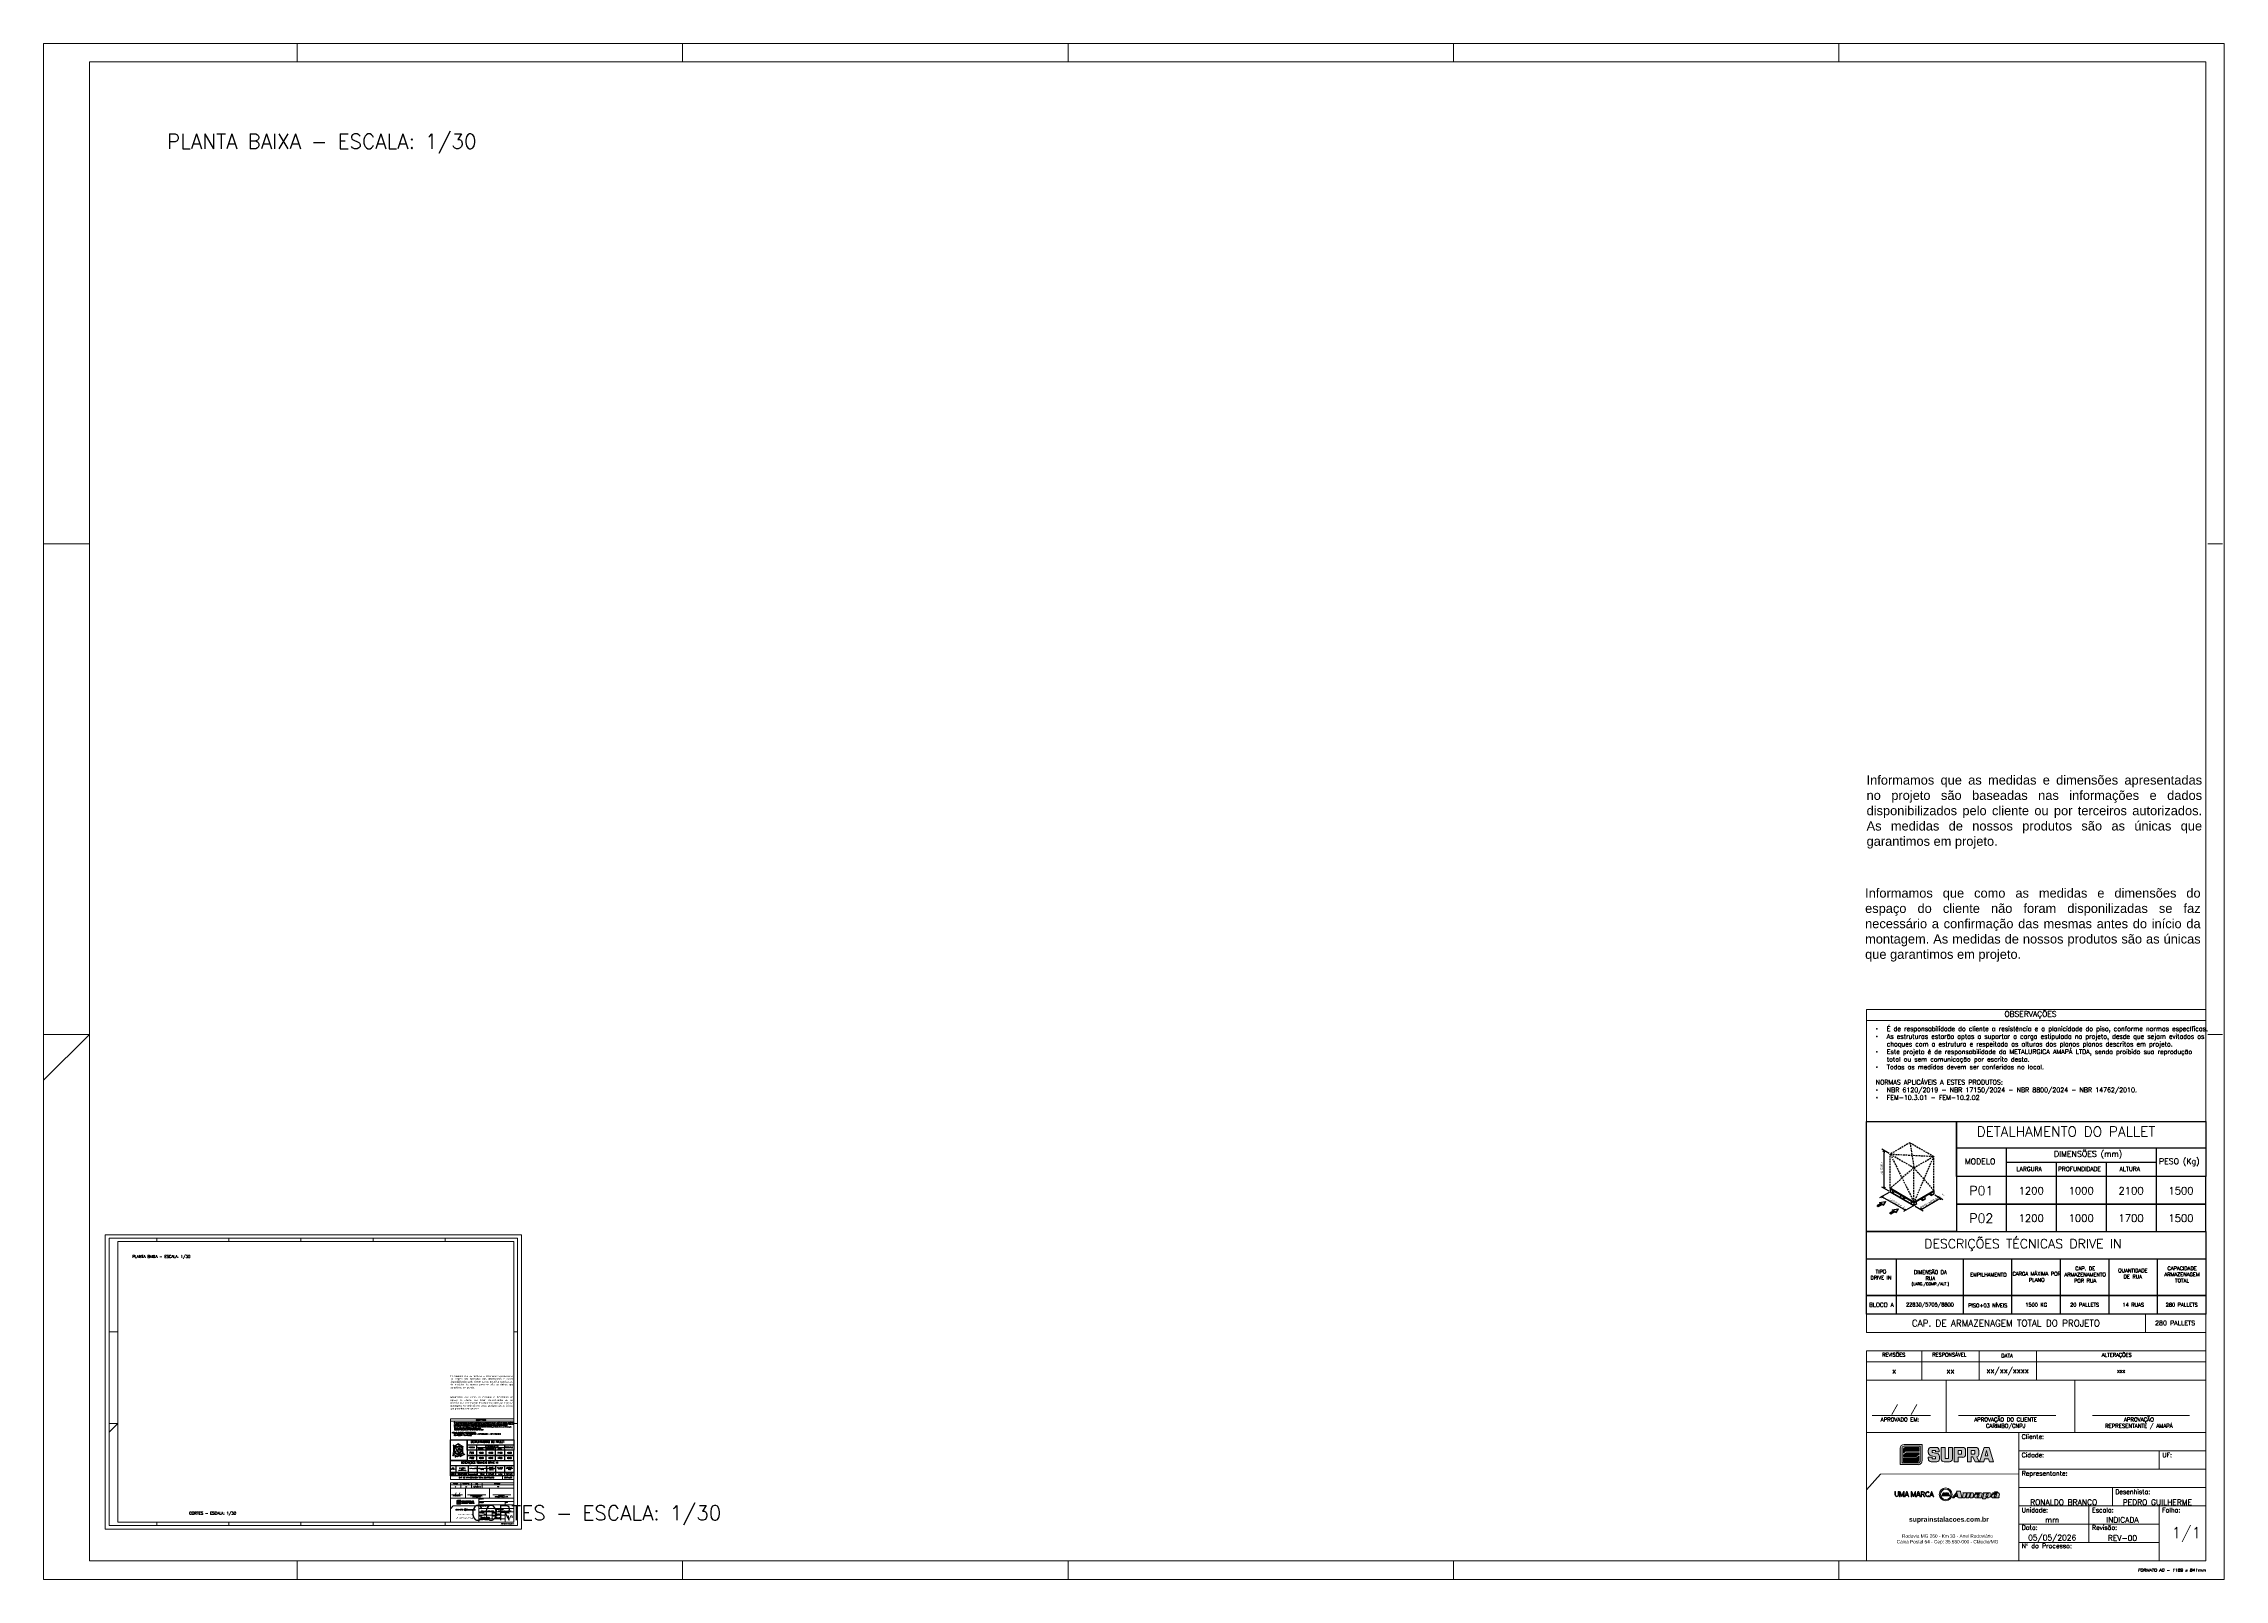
# Paper-space layout 'Layout1' of a CAD drawing. Header units: millimetres. Extents: x -18 to 1170, y -10 to 827.
# The model-space entities are those that its viewports show. They can reach past a viewport. Long polylines and large blocks are cut down to what shows.
import ezdxf
from ezdxf.enums import TextEntityAlignment as Align

# ---------------------------------------------------------------- set-up
doc = ezdxf.new("R2010")
doc.units = ezdxf.units.MM
doc.linetypes.add('DASHED', pattern=[0.75, 0.5, -0.25])
doc.layers.add('02', color=2, linetype='Continuous')
doc.layers.add('9.3 - LEGENDA', color=7, linetype='Continuous')
doc.layers.add('9 - LEGENDA', color=2, linetype='Continuous', lineweight=20)
doc.layers.add('9.7 - LEGENDA', color=2, linetype='Continuous', lineweight=0)
doc.layers.add('9.1 - LEGENDA', color=30, linetype='Continuous', true_color=0xf2602b)
doc.layers.add('9.2 - LEGENDA', color=30, linetype='Continuous', true_color=0xf2602b)
doc.styles.add('-30', font='gbenor.shx')
doc.styles.add('Arial', font='arial.ttf')
doc.styles.add('DIM', font='dim.shx')
doc.styles.add('gbenor', font='gbenor.shx')
doc.styles.add('Legenda', font='romans.shx')
doc.styles.add('ROMANS', font='romans.shx')

# ---------------------------------------------------------------- blocks, each defined once
blk = doc.blocks.new('FORMATO DE FOLHA A0')
at = {"layer": '9.7 - LEGENDA', "color": 7}
for p, q in [((15093.9, 18737), (15093.9, 18727)), ((15303.9, 18737), (15303.9, 18727)), ((15513.9, 18737), (15513.9, 18727)), ((15723.9, 18737), (15723.9, 18727)), ((15933.9, 18737), (15933.9, 18727)), ((14980.7, 18464.3), (14955.7, 18464.3)), ((16142.9, 18464.3), (16134.9, 18464.3)), ((14980.7, 18197), (14955.7, 18172)), ((14980.7, 18197), (14955.7, 18197)), ((16142.9, 18197), (16134.9, 18197)), ((15093.9, 17910), (15093.9, 17900)), ((15303.9, 17910), (15303.9, 17900)), ((15513.9, 17910), (15513.9, 17900)), ((15723.9, 17910), (15723.9, 17900)), ((15933.9, 17910), (15933.9, 17900))]:
    blk.add_line(p, q, dxfattribs=at)
for points in [[(16143.9, 17900), (14955.7, 17900), (14955.7, 18737), (16143.9, 18737)], [(16133.9, 17910), (14980.7, 17910), (14980.7, 18727), (16133.9, 18727)]]:
    blk.add_lwpolyline(points, close=True, dxfattribs=at)
at = {"layer": '9.7 - LEGENDA', "color": 7, "style": 'ROMANS', "oblique": 8, "width": 1.15}
blk.add_text('FORMATO A0 - 1189 x 841mm', height=1.5, dxfattribs=at).set_placement((16133.9, 17905), align=Align.MIDDLE_RIGHT)
blk = doc.blocks.new('Tabela Observações')
at = {"layer": '9 - LEGENDA', "lineweight": 5}
for p, q in [((-185, 0), (-185, 61)), ((-185, 61), (0, 61)), ((0, 61), (0, 0)), ((-185, 55), (0, 55)), ((0, 0), (-185, 0))]:
    blk.add_line(p, q, dxfattribs=at)
at = {"layer": '9 - LEGENDA', "lineweight": 5, "attachment_point": 1}
for s, width, heights, insert, char_height, style in [('OBSERVAÇÕES', 37.152, [11.6], (-109.8, 60), 3, 'Legenda'), ('\\A1;\\pxi-3,l3,ql,t3;{\\fSymbol|b0|i0|c2|p18;\\H1.25x;·^I\\Fromans.shx|c0;É de responsabilidade do cliente a resistência e a planicidade do piso, conforme \\Fromans.shx|c0;normas específicas.\\P\\fSymbol|b0|i0|c2|p18;·^I\\Fromans.shx|c0;As estruturas estarão aptas a suportar a carga estipulada no projeto, desde que \\Fromans.shx|c0;sejam evitados os choques com a estrutura e respeitada as alturas dos planos planos descritos em projeto.\\P\\fSymbol|b0|i0|c2|p18;·^I\\Fromans.shx|c0;Este projeto é de responsabilidade da METALURGICA AMAPÁ LTDA, sendo proibido sua \\Fromans.shx|c0;reprodução total ou sem comunicação por escrito desta.\\P\\fSymbol|b0|i0|c2|p18;·^I\\Fromans.shx|c0;Todas as medidas devem ser conferidas no local.\\P\\Fromans.shx|c0;\\PNORMAS APLICÁVEIS A ESTES PRODUTOS:\\P\\fSymbol|b0|i0|c2|p18;·^I\\Fromans.shx|c0;NBR 6120/2019 - NBR 17150/2024 - NBR 8800/2024 - NBR 14762/2010.\\P\\fSymbol|b0|i0|c2|p18;·^I\\Fromans.shx|c0;FEM-10.3.01 - FEM-10.2.02}', 174.843, [95.6], (-179.9, 51.7), 2, 'ROMANS')]:
    blk.add_mtext_dynamic_manual_height_columns(s, width=width, gutter_width=15, heights=heights, dxfattribs=dict(at, insert=insert, char_height=char_height, style=style))
blk = doc.blocks.new('Bloco Legenda Supra 02')
at = {"layer": '9 - LEGENDA'}
for p, q in [((-185, 28.6), (0, 28.6)), ((-185, 0), (-185, 28.6)), ((-141.5, 0), (-141.5, 28.6)), ((-71.4, 0), (-71.4, 28.6)), ((0, 28.6), (0, 0)), ((-171.2, 9.8), (-168.1, 15.3)), ((-160.6, 9.8), (-157.5, 15.3)), ((0, 0), (-185, 0)), ((-147.9, 0), (-182.9, 0)), ((-181.8, 9.3), (-150, 9.3)), ((-75, 0), (-141.5, 0)), ((-134.8, 9.3), (-81.8, 9.3)), ((-2.1, 0), (-68.7, 0)), ((-61.9, 9.3), (-8.9, 9.3))]:
    blk.add_line(p, q, dxfattribs=at)
at = {"layer": '9 - LEGENDA', "char_height": 2.12, "attachment_point": 1, "style": 'Legenda'}
for s, width, heights, insert in [('\\pxql;APROVADO EM:', 27.462, [0.73], (-177.2, 8.2)), ('\\pxqc;APROVAÇÃO DO CLIENTE\\PCARIMBO/CNPJ', 57.079, [13.5], (-137.7, 8.2)), ('\\pxqc;APROVAÇÃO\\PREPRESENTANTE / AMAPÁ', 60.553, [13.5], (-66.8, 8.2))]:
    blk.add_mtext_dynamic_manual_height_columns(s, width=width, gutter_width=15, heights=heights, dxfattribs=dict(at, insert=insert))
blk = doc.blocks.new('CABEÇALHO')
at = {"layer": '9.1 - LEGENDA', "lineweight": 0, "true_color": 0xf2602b}
h = blk.add_hatch(color=30, dxfattribs=at)
h.dxf.hatch_style = 1
h.paths.add_polyline_path([(12475, 14877.7, 0.425379), (12477.2, 14879.8), (12477.2, 14888.7), (12467.4, 14888.7, 0.414214), (12465.3, 14886.6), (12465.3, 14877.7), (12475, 14877.7)])
h.paths.add_polyline_path([(12486.7, 14880.8), (12486.7, 14882.2, 0.339253), (12485.5, 14883.7), (12482.9, 14884.4, -0.339253), (12482.8, 14884.6), (12482.8, 14885.2, -0.414214), (12483, 14885.4), (12484.3, 14885.4, -0.414214), (12484.5, 14885.2), (12484.5, 14884.6), (12486.6, 14884.6), (12486.6, 14885.6, 0.414214), (12485, 14887.1), (12482.2, 14887.1, 0.414214), (12480.6, 14885.6), (12480.6, 14884.3, 0.337903), (12481.8, 14882.7), (12484.4, 14882, -0.337903), (12484.6, 14881.8), (12484.6, 14881.1, -0.414214), (12484.4, 14880.9), (12482.9, 14880.9, -0.414214), (12482.7, 14881.1), (12482.7, 14881.8), (12480.6, 14881.8), (12480.6, 14880.8, 0.414214), (12482.2, 14879.2), (12485.2, 14879.2, 0.417485)])
h.paths.add_polyline_path([(12487.7, 14880.7, 0.394208), (12489.2, 14879.2), (12492.2, 14879.2, 0.414214), (12493.8, 14880.8), (12493.8, 14887.1), (12491.7, 14887.1), (12491.7, 14881.3, -0.414214), (12491.5, 14881.1), (12490, 14881.1, -0.414214), (12489.8, 14881.3), (12489.8, 14887.1), (12487.7, 14887.1)])
h.paths.add_polyline_path([(12500.9, 14883.2), (12500.9, 14885.6, 0.414214), (12499.4, 14887.1), (12494.8, 14887.1), (12494.8, 14879.2), (12496.9, 14879.2), (12496.9, 14881.7), (12499.4, 14881.7, 0.414214)])
h.paths.add_polyline_path([(12507, 14882, 0.414214), (12508.1, 14883.1), (12508.1, 14885.6, 0.414214), (12506.5, 14887.1), (12501.9, 14887.1), (12501.9, 14879.2), (12504, 14879.2), (12504, 14881.9), (12504.9, 14881.9), (12506.2, 14879.2), (12508.4, 14879.2), (12507, 14882)], is_closed=False)
h.paths.add_polyline_path([(12513.9, 14879.2), (12516.2, 14879.2), (12513.8, 14887.1), (12511, 14887.1), (12508.6, 14879.2), (12510.8, 14879.2), (12511.2, 14880.9), (12513.5, 14880.9)])
h.paths.add_polyline_path([(12466.3, 14878.7), (12466.3, 14886.6, -0.414214), (12467.4, 14887.7), (12476.2, 14887.7), (12476.2, 14879.8, -0.429723), (12475, 14878.7)], flags=16)
h.paths.add_polyline_path([(12498.6, 14883.4), (12496.9, 14883.4), (12496.9, 14885.4), (12498.6, 14885.4, -0.414214), (12498.8, 14885.2), (12498.8, 14883.6, -0.414214), (12498.6, 14883.4)], is_closed=False, flags=16)
h.paths.add_polyline_path([(12505.9, 14885.2), (12505.9, 14883.7, -0.414214), (12505.7, 14883.5), (12504, 14883.5), (12504, 14885.4), (12505.7, 14885.4, -0.414214)], flags=16)
h.paths.add_polyline_path([(12512.4, 14885.4), (12513.1, 14882.5), (12511.6, 14882.5)], flags=16)
h.paths.add_polyline_path([(12468.1, 14885), (12475.4, 14885), (12475.4, 14887), (12470.2, 14887), (12467.8, 14887, 0.414214), (12467.1, 14886.4), (12467.1, 14883.9)], flags=0)
h.paths.add_polyline_path([(12468.5, 14884.2), (12467.1, 14882.8), (12467.1, 14882.1), (12474.1, 14882.1), (12475.4, 14883.5), (12475.4, 14884.2)], flags=0)
h.paths.add_polyline_path([(12467.1, 14881.4), (12467.1, 14879.3), (12474.8, 14879.3, 0.414214), (12475.4, 14880), (12475.4, 14882.4), (12474.4, 14881.4)], flags=0)
h = blk.add_hatch(color=30, dxfattribs=at)
h.dxf.hatch_style = 1
h.paths.add_polyline_path([(12468.1, 14885), (12475.4, 14885), (12475.4, 14887), (12470.2, 14887), (12467.8, 14887, 0.414214), (12467.1, 14886.4), (12467.1, 14883.9)])
h.paths.add_polyline_path([(12468.5, 14884.2), (12467.1, 14882.8), (12467.1, 14882.1), (12474.1, 14882.1), (12475.4, 14883.5), (12475.4, 14884.2)])
h.paths.add_polyline_path([(12467.1, 14881.4), (12467.1, 14879.3), (12474.8, 14879.3, 0.414214), (12475.4, 14880), (12475.4, 14882.4), (12474.4, 14881.4)])
h = blk.add_hatch(color=30, dxfattribs=at)
h.dxf.hatch_style = 1
h.paths.add_polyline_path([(12462.8, 14861.1), (12462.8, 14863), (12462.4, 14863), (12462.4, 14861.2, 1), (12464.5, 14861.2), (12464.5, 14863), (12464.2, 14863), (12464.2, 14861.2, -0.988453), (12462.8, 14861.1)])
h.paths.add_polyline_path([(12466.2, 14860.1), (12466.9, 14861.9), (12467.1, 14862.4), (12467.1, 14860.1), (12467.4, 14860.1), (12467.4, 14863), (12467.1, 14863), (12466.4, 14861.3), (12466.2, 14860.7), (12466, 14861.3), (12465.3, 14863), (12465, 14863), (12465, 14860.1), (12465.3, 14860.1), (12465.3, 14862.4), (12465.4, 14861.9)])
h.paths.add_polyline_path([(12470.1, 14860.1), (12469.1, 14863), (12468.8, 14863), (12467.8, 14860.1), (12468.1, 14860.1), (12468.3, 14860.9), (12469.5, 14860.9), (12469.8, 14860.1)])
h.paths.add_polyline_path([(12472.5, 14860.1), (12473.2, 14861.9), (12473.4, 14862.4), (12473.4, 14860.1), (12473.7, 14860.1), (12473.7, 14863), (12473.4, 14863), (12472.7, 14861.3), (12472.5, 14860.7), (12472.3, 14861.3), (12471.6, 14863), (12471.3, 14863), (12471.3, 14860.1), (12471.6, 14860.1), (12471.6, 14862.4), (12471.7, 14861.9)])
h.paths.add_polyline_path([(12476.4, 14860.1), (12475.4, 14863), (12475, 14863), (12474.1, 14860.1), (12474.4, 14860.1), (12474.6, 14860.9), (12475.8, 14860.9), (12476, 14860.1)])
h.paths.add_polyline_path([(12478.1, 14861.4, 0.340454), (12478.7, 14862.2, 0.414214), (12477.9, 14863), (12476.7, 14863), (12476.7, 14860.1), (12477, 14860.1), (12477, 14861.4), (12477.7, 14861.4), (12478.3, 14860.1), (12478.7, 14860.1)])
edge = h.paths.add_edge_path()
edge.add_ellipse((12480.2, 14861.6), major_axis=(0.01, 1.42), ratio=0.812832, start_angle=318.8452, end_angle=582.7375)
edge.add_line((12481, 14860.6), (12480.8, 14860.8))
edge.add_ellipse((12480.2, 14861.6), major_axis=(0, 1.13), ratio=0.740185, start_angle=682.013, end_angle=940.3854, ccw=False)
edge.add_line((12480.8, 14862.3), (12481, 14862.5))
h.paths.add_polyline_path([(12483.6, 14860.1), (12482.6, 14863), (12482.3, 14863), (12481.3, 14860.1), (12481.6, 14860.1), (12481.9, 14860.9), (12483, 14860.9), (12483.3, 14860.1)])
h.paths.add_polyline_path([(12493.6, 14861.5, 1), (12486.5, 14861.5, 1)])
h.paths.add_polyline_path([(12496.6, 14860.4), (12496.7, 14860.3), (12496.8, 14859.8), (12497, 14859.7), (12498.8, 14859.7), (12498.9, 14859.8), (12498.9, 14859.8), (12498.1, 14863.1), (12498, 14863.2), (12496.1, 14863.2), (12496, 14863.1), (12496.1, 14863), (12496.1, 14862.8), (12496.1, 14862.7), (12493.9, 14859.8), (12494, 14859.7), (12494.6, 14859.7), (12494.7, 14859.8), (12495.1, 14860.3), (12495.3, 14860.4)])
h.paths.add_polyline_path([(12505.4, 14861.6), (12505.4, 14861.8, 0.33946), (12504.9, 14862.3), (12499.6, 14862.3), (12499.5, 14862.2), (12499.6, 14862.1), (12499.7, 14861.9), (12499.7, 14861.9), (12499.2, 14859.9, 0.493824), (12499.3, 14859.7), (12500.7, 14859.7, 0.338099), (12500.8, 14859.8), (12501.4, 14861.8, -0.26582), (12501.4, 14861.9), (12501.7, 14862), (12501.7, 14861.9, -0.320921), (12501.8, 14861.8), (12501.2, 14859.9, 0.493824), (12501.3, 14859.7), (12502.7, 14859.7, 0.338124), (12502.8, 14859.8), (12503.4, 14861.8, -0.267412), (12503.5, 14861.9), (12503.7, 14862), (12503.7, 14861.9, -0.310515), (12503.8, 14861.8), (12503.3, 14859.9, 0.493824), (12503.4, 14859.7), (12504.7, 14859.7, 0.073274), (12504.7, 14859.8), (12504.9, 14859.8, 0.069468), (12505, 14859.8), (12505.2, 14860), (12505.3, 14860), (12505.1, 14860.1), (12505, 14860.2, -0.327221), (12505, 14860.3)])
h.paths.add_polyline_path([(12509.4, 14859.7), (12509.9, 14860), (12510, 14860), (12509.8, 14860.1), (12509.7, 14860.2), (12509.7, 14860.2), (12510, 14861.6), (12510.1, 14861.8), (12509.9, 14862.2), (12509.4, 14862.3), (12506.3, 14862.3), (12506.2, 14862.2), (12506.2, 14862.2), (12506.4, 14862), (12506.6, 14862), (12508.4, 14862, -0.14925), (12508.4, 14861.9), (12508.5, 14861.9), (12508.3, 14861.7, -0.238714), (12508.3, 14861.6), (12506.8, 14861.6, 0.310684), (12505.8, 14861), (12505.7, 14860.4), (12505.6, 14860.2, 0.335676), (12506.1, 14859.7), (12506.3, 14859.7)])
h.paths.add_polyline_path([(12514.2, 14862.3), (12510.7, 14862.3, 0.124117), (12510.7, 14862.3), (12510.6, 14862.3, 0.225102), (12510.6, 14862.2), (12510.7, 14862.1, -0.039705), (12510.7, 14862.1), (12510.9, 14861.9), (12510.9, 14861.9), (12510.1, 14859.2, 0.494295), (12510.2, 14859.1), (12511.7, 14859.1, 0.336979), (12511.8, 14859.2), (12511.9, 14859.7, -0.336979), (12512, 14859.7), (12513.5, 14859.7, 0.317224), (12514.5, 14860.4), (12514.9, 14861.6), (12514.9, 14861.8, 0.408402)])
h.paths.add_polyline_path([(12518.8, 14859.7), (12519.3, 14860), (12519.3, 14860), (12519.2, 14860.1), (12519, 14860.2), (12519, 14860.2), (12519.4, 14861.6, 0.404448), (12518.9, 14862.3), (12515.7, 14862.3, 0.124402), (12515.6, 14862.3), (12515.6, 14862.3, 0.338099), (12515.6, 14862.2, 0.077072), (12515.6, 14862.2), (12515.8, 14862, 0.200147), (12515.9, 14862), (12517.7, 14862, -0.14925), (12517.8, 14861.9), (12517.8, 14861.9, -0.426231), (12517.8, 14861.8), (12517.7, 14861.7, -0.238714), (12517.6, 14861.6), (12516.2, 14861.6, 0.306917), (12515.2, 14861), (12515, 14860.4, 0.428953), (12515.5, 14859.7)])
h.paths.add_polyline_path([(12518.4, 14862.6), (12518.2, 14863.1), (12516.7, 14862.8), (12516.8, 14862.6)])
h.paths.add_polyline_path([(12469.4, 14861.2), (12468.4, 14861.2), (12468.8, 14862.1), (12468.9, 14862.6), (12469.1, 14862.1)], flags=16)
h.paths.add_polyline_path([(12475.7, 14861.2), (12474.7, 14861.2), (12475, 14862.1), (12475.2, 14862.6), (12475.4, 14862.1)], flags=16)
h.paths.add_polyline_path([(12477.8, 14862.7, -0.414214), (12478.4, 14862.2, -0.414214), (12477.9, 14861.6), (12477, 14861.6), (12477, 14862.7)], flags=16)
h.paths.add_polyline_path([(12482.9, 14861.2), (12482, 14861.2), (12482.3, 14862.1), (12482.4, 14862.6), (12482.6, 14862.1)], flags=16)
h.paths.add_polyline_path([(12492.9, 14861.5, 1), (12487.2, 14861.5, 1)], flags=16)
h.paths.add_polyline_path([(12496.5, 14860.7), (12495.5, 14860.7), (12495.4, 14860.7), (12495.5, 14860.8), (12496.3, 14861.9), (12496.3, 14861.9), (12496.3, 14861.9), (12496.6, 14860.7)], flags=16)
h.paths.add_polyline_path([(12508.2, 14861.3, -0.493787), (12508.3, 14861.2), (12508, 14860.1, -0.338879), (12507.9, 14860.1), (12507.3, 14860.1, -0.493787), (12507.2, 14860.2), (12507.5, 14861.3, -0.338879), (12507.6, 14861.3)], flags=16)
h.paths.add_polyline_path([(12512.6, 14862), (12513.2, 14862), (12513.3, 14861.9), (12513.3, 14861.9), (12512.8, 14860.2), (12512.7, 14860.1), (12512.1, 14860.1), (12512, 14860.1), (12512, 14860.2), (12512.5, 14861.9)], flags=16)
h.paths.add_polyline_path([(12517.6, 14861.3, -0.493787), (12517.7, 14861.2), (12517.4, 14860.1, -0.338879), (12517.3, 14860.1), (12516.6, 14860.1, -0.493787), (12516.6, 14860.2), (12516.9, 14861.3, -0.338879), (12517, 14861.3)], flags=16)
h.paths.add_polyline_path([(12488.4, 14860.8, -0.277041), (12488.2, 14860.7), (12487.8, 14860.7), (12488.5, 14862.2, -0.27714), (12488.7, 14862.3), (12489.1, 14862.3)], flags=0)
h.paths.add_polyline_path([(12489.1, 14860.8, -0.277126), (12489, 14860.7), (12488.5, 14860.7), (12489.3, 14862.2, -0.27714), (12489.4, 14862.3), (12489.9, 14862.3)], flags=0)
h.paths.add_polyline_path([(12489.9, 14860.8, -0.277126), (12489.7, 14860.7), (12489.3, 14860.7), (12490.1, 14862.2, -0.277041), (12490.2, 14862.3), (12490.7, 14862.3)], flags=0)
h.paths.add_polyline_path([(12491.5, 14861.1, 0.408126), (12491.5, 14861.1), (12491.5, 14861.2, 0.128303), (12491.5, 14861.2), (12491.2, 14861.8), (12490.6, 14860.8, -0.277175), (12490.5, 14860.7), (12490, 14860.7), (12490.8, 14862.1, -0.277133), (12491, 14862.3), (12491.4, 14862.3, -0.277133), (12491.6, 14862.1), (12492.3, 14860.7), (12490.9, 14860.7), (12491.1, 14861, -0.276959), (12491.2, 14861.1)], flags=0)
h.paths.add_polyline_path([(12491.2, 14861.1, 0.276959), (12491.1, 14861), (12490.9, 14860.7), (12492.3, 14860.7), (12491.6, 14862.1, 0.277133), (12491.4, 14862.3), (12491, 14862.3, 0.277133), (12490.8, 14862.1), (12490, 14860.7), (12490.5, 14860.7, 0.277175), (12490.6, 14860.8), (12491.2, 14861.8), (12491.5, 14861.2, -0.128303), (12491.5, 14861.2), (12491.5, 14861.1, -0.408126), (12491.5, 14861.1)], flags=0)
h.paths.add_polyline_path([(12490.7, 14862.3), (12490.2, 14862.3, 0.277041), (12490.1, 14862.2), (12489.3, 14860.7), (12489.7, 14860.7, 0.277126), (12489.9, 14860.8)], flags=0)
h.paths.add_polyline_path([(12489.9, 14862.3), (12489.4, 14862.3, 0.27714), (12489.3, 14862.2), (12488.5, 14860.7), (12489, 14860.7, 0.277126), (12489.1, 14860.8)], flags=0)
h.paths.add_polyline_path([(12489.1, 14862.3), (12488.7, 14862.3, 0.27714), (12488.5, 14862.2), (12487.8, 14860.7), (12488.2, 14860.7, 0.277041), (12488.4, 14860.8)], flags=0)
h = blk.add_hatch(color=30, dxfattribs=at)
h.dxf.hatch_style = 1
h.paths.add_polyline_path([(12489.1, 14862.3), (12488.7, 14862.3, 0.27714), (12488.5, 14862.2), (12487.8, 14860.7), (12488.2, 14860.7, 0.277041), (12488.4, 14860.8)])
h.paths.add_polyline_path([(12489.9, 14862.3), (12489.4, 14862.3, 0.27714), (12489.3, 14862.2), (12488.5, 14860.7), (12489, 14860.7, 0.277126), (12489.1, 14860.8)])
h.paths.add_polyline_path([(12490.7, 14862.3), (12490.2, 14862.3, 0.277041), (12490.1, 14862.2), (12489.3, 14860.7), (12489.7, 14860.7, 0.277126), (12489.9, 14860.8)])
h.paths.add_polyline_path([(12491.2, 14861.1, 0.276959), (12491.1, 14861), (12490.9, 14860.7), (12492.3, 14860.7), (12491.6, 14862.1, 0.277133), (12491.4, 14862.3), (12491, 14862.3, 0.277133), (12490.8, 14862.1), (12490, 14860.7), (12490.5, 14860.7, 0.277175), (12490.6, 14860.8), (12491.2, 14861.8), (12491.5, 14861.2, -0.128303), (12491.5, 14861.2), (12491.5, 14861.1, -0.408126), (12491.5, 14861.1)])
at = {"layer": '9 - LEGENDA'}
for p, q in [((12446.9, 14895.2), (12631.9, 14895.2)), ((12446.9, 14825.2), (12446.9, 14895.2)), ((12529.9, 14895.2), (12529.9, 14825.2)), ((12631.9, 14825.2), (12631.9, 14895.2)), ((12529.9, 14885.2), (12631.9, 14885.2)), ((12606.4, 14875.2), (12606.4, 14885.2)), ((12529.9, 14875.2), (12631.9, 14875.2)), ((12529.9, 14865.2), (12631.9, 14865.2)), ((12580.9, 14865.2), (12580.9, 14855.2)), ((12529.9, 14855.2), (12631.9, 14855.2)), ((12568.1, 14845.2), (12568.1, 14855.2)), ((12606.4, 14825.2), (12606.4, 14855.2)), ((12529.9, 14845.2), (12606.4, 14845.2)), ((12568.1, 14835.2), (12568.1, 14845.2)), ((12529.9, 14835.2), (12606.4, 14835.2)), ((12446.9, 14825.2), (12631.9, 14825.2))]:
    blk.add_line(p, q, dxfattribs=at)
at = {"layer": '9.1 - LEGENDA', "lineweight": 0}
for p, q in [((12467.4, 14888.7), (12477.2, 14888.7)), ((12477.2, 14888.7), (12477.2, 14879.8)), ((12465.3, 14877.7), (12465.3, 14886.6)), ((12475.1, 14877.7), (12465.3, 14877.7)), ((12466.3, 14886.6), (12466.3, 14878.7)), ((12466.3, 14878.7), (12475.1, 14878.7)), ((12466.3, 14878.7), (12466.3, 14878.7)), ((12467.1, 14886.4), (12467.1, 14883.9)), ((12467.1, 14883.9), (12468.1, 14885)), ((12468.5, 14884.2), (12467.1, 14882.8)), ((12467.1, 14882.8), (12467.1, 14882.1)), ((12467.1, 14882.1), (12474.1, 14882.1)), ((12467.1, 14881.4), (12467.1, 14879.3)), ((12474.4, 14881.4), (12467.1, 14881.4)), ((12467.1, 14881.4), (12467.1, 14881.4)), ((12467.1, 14879.3), (12474.8, 14879.3)), ((12476.2, 14887.7), (12467.4, 14887.7)), ((12470.2, 14887), (12467.8, 14887)), ((12468.1, 14885), (12475.4, 14885)), ((12475.4, 14884.2), (12468.5, 14884.2)), ((12475.4, 14887), (12470.2, 14887)), ((12474.1, 14882.1), (12475.4, 14883.5)), ((12475.4, 14882.4), (12474.4, 14881.4)), ((12475.1, 14877.7), (12475.1, 14877.7)), ((12475.4, 14885), (12475.4, 14887)), ((12475.4, 14883.5), (12475.4, 14884.2)), ((12475.4, 14880), (12475.4, 14882.4)), ((12476.2, 14879.8), (12476.2, 14887.7)), ((12480.6, 14884.3), (12480.6, 14885.6)), ((12480.6, 14881.8), (12482.7, 14881.8)), ((12480.6, 14880.8), (12480.6, 14881.8)), ((12481.8, 14882.7), (12484.4, 14882)), ((12482.2, 14887.1), (12485, 14887.1)), ((12485.2, 14879.2), (12482.2, 14879.2)), ((12482.7, 14881.8), (12482.7, 14881.1)), ((12482.8, 14885.2), (12482.8, 14884.6)), ((12482.9, 14884.4), (12485.5, 14883.7)), ((12482.9, 14880.9), (12484.4, 14880.9)), ((12484.3, 14885.4), (12483, 14885.4)), ((12484.5, 14884.6), (12484.5, 14885.2)), ((12486.6, 14884.6), (12484.5, 14884.6)), ((12484.6, 14881.1), (12484.6, 14881.8)), ((12486.6, 14885.6), (12486.6, 14884.6)), ((12486.7, 14882.2), (12486.7, 14880.8)), ((12487.7, 14880.7), (12487.7, 14887.1)), ((12487.7, 14887.1), (12489.8, 14887.1)), ((12492.2, 14879.2), (12489.2, 14879.2)), ((12489.8, 14887.1), (12489.8, 14881.3)), ((12490, 14881.1), (12491.5, 14881.1)), ((12491.7, 14881.3), (12491.7, 14887.1)), ((12491.7, 14887.1), (12493.8, 14887.1)), ((12493.8, 14887.1), (12493.8, 14880.8)), ((12494.8, 14887.1), (12499.4, 14887.1)), ((12494.8, 14879.2), (12494.8, 14887.1)), ((12494.8, 14887.1), (12494.8, 14887.1)), ((12496.9, 14879.2), (12494.8, 14879.2)), ((12498.6, 14885.4), (12496.9, 14885.4)), ((12496.9, 14885.4), (12496.9, 14883.4)), ((12496.9, 14883.4), (12498.6, 14883.4)), ((12499.4, 14881.7), (12496.9, 14881.7)), ((12496.9, 14881.7), (12496.9, 14879.2)), ((12498.6, 14883.4), (12498.6, 14883.4)), ((12498.8, 14883.6), (12498.8, 14885.2)), ((12500.9, 14885.6), (12500.9, 14883.2)), ((12501.9, 14879.2), (12501.9, 14887.1)), ((12501.9, 14887.1), (12506.5, 14887.1)), ((12504, 14879.2), (12501.9, 14879.2)), ((12505.7, 14885.4), (12504, 14885.4)), ((12504, 14885.4), (12504, 14883.5)), ((12504, 14883.5), (12505.7, 14883.5)), ((12504.9, 14881.9), (12504, 14881.9)), ((12504, 14881.9), (12504, 14879.2)), ((12506.2, 14879.2), (12504.9, 14881.9)), ((12505.7, 14883.5), (12505.7, 14883.5)), ((12505.9, 14883.7), (12505.9, 14885.2)), ((12508.4, 14879.2), (12506.2, 14879.2)), ((12507, 14882), (12508.4, 14879.2)), ((12507, 14882), (12507, 14882)), ((12508.1, 14885.6), (12508.1, 14883.1)), ((12508.4, 14879.2), (12508.4, 14879.2)), ((12508.6, 14879.2), (12511, 14887.1)), ((12510.8, 14879.2), (12508.6, 14879.2)), ((12511.2, 14880.9), (12510.8, 14879.2)), ((12511, 14887.1), (12513.8, 14887.1)), ((12513.5, 14880.9), (12511.2, 14880.9)), ((12512.4, 14885.4), (12511.6, 14882.5)), ((12511.6, 14882.5), (12513.1, 14882.5)), ((12513.1, 14882.5), (12512.4, 14885.4)), ((12513.1, 14882.5), (12513.1, 14882.5)), ((12513.9, 14879.2), (12513.5, 14880.9)), ((12513.8, 14887.1), (12516.2, 14879.2)), ((12516.2, 14879.2), (12513.9, 14879.2)), ((12462.4, 14861.2), (12462.4, 14863)), ((12462.4, 14863), (12462.8, 14863)), ((12462.8, 14863), (12462.8, 14861.1)), ((12464.2, 14861.2), (12464.2, 14863)), ((12464.2, 14863), (12464.5, 14863)), ((12464.5, 14863), (12464.5, 14861.2)), ((12465, 14860.1), (12465, 14863)), ((12465, 14863), (12465.3, 14863)), ((12465.3, 14860.1), (12465, 14860.1)), ((12465.3, 14863), (12466, 14861.3)), ((12465.4, 14861.9), (12465.3, 14862.4)), ((12465.3, 14862.4), (12465.3, 14860.1)), ((12466.2, 14860.1), (12465.4, 14861.9)), ((12466, 14861.3), (12466.2, 14860.7)), ((12466.9, 14861.9), (12466.2, 14860.1)), ((12466.2, 14860.7), (12466.4, 14861.3)), ((12466.4, 14861.3), (12467.1, 14863)), ((12467.1, 14862.4), (12466.9, 14861.9)), ((12467.1, 14863), (12467.4, 14863)), ((12467.1, 14860.1), (12467.1, 14862.4)), ((12467.4, 14860.1), (12467.1, 14860.1)), ((12467.4, 14863), (12467.4, 14860.1)), ((12467.8, 14860.1), (12468.8, 14863)), ((12468.1, 14860.1), (12467.8, 14860.1)), ((12468.3, 14860.9), (12468.1, 14860.1)), ((12469.5, 14860.9), (12468.3, 14860.9)), ((12468.8, 14862.1), (12468.4, 14861.2)), ((12468.4, 14861.2), (12469.4, 14861.2)), ((12468.8, 14863), (12469.1, 14863)), ((12468.9, 14862.6), (12468.8, 14862.1)), ((12469.1, 14862.1), (12468.9, 14862.6)), ((12469.1, 14863), (12470.1, 14860.1)), ((12469.4, 14861.2), (12469.1, 14862.1)), ((12469.8, 14860.1), (12469.5, 14860.9)), ((12470.1, 14860.1), (12469.8, 14860.1)), ((12471.3, 14860.1), (12471.3, 14863)), ((12471.3, 14863), (12471.6, 14863)), ((12471.6, 14860.1), (12471.3, 14860.1)), ((12471.6, 14863), (12472.3, 14861.3)), ((12471.7, 14861.9), (12471.6, 14862.4)), ((12471.6, 14862.4), (12471.6, 14860.1)), ((12472.5, 14860.1), (12471.7, 14861.9)), ((12472.3, 14861.3), (12472.5, 14860.7)), ((12473.2, 14861.9), (12472.5, 14860.1)), ((12472.5, 14860.7), (12472.7, 14861.3)), ((12472.7, 14861.3), (12473.4, 14863)), ((12473.4, 14862.4), (12473.2, 14861.9)), ((12473.4, 14863), (12473.7, 14863)), ((12473.4, 14860.1), (12473.4, 14862.4)), ((12473.7, 14860.1), (12473.4, 14860.1)), ((12473.7, 14863), (12473.7, 14860.1)), ((12474.1, 14860.1), (12475, 14863)), ((12474.4, 14860.1), (12474.1, 14860.1)), ((12474.6, 14860.9), (12474.4, 14860.1)), ((12475.8, 14860.9), (12474.6, 14860.9)), ((12475, 14862.1), (12474.7, 14861.2)), ((12474.7, 14861.2), (12475.7, 14861.2)), ((12475, 14863), (12475.4, 14863)), ((12475.2, 14862.6), (12475, 14862.1)), ((12475.4, 14862.1), (12475.2, 14862.6)), ((12475.4, 14863), (12476.4, 14860.1)), ((12475.7, 14861.2), (12475.4, 14862.1)), ((12476, 14860.1), (12475.8, 14860.9)), ((12476.4, 14860.1), (12476, 14860.1)), ((12476.7, 14860.1), (12476.7, 14863)), ((12476.7, 14863), (12477.9, 14863)), ((12477, 14860.1), (12476.7, 14860.1)), ((12477.8, 14862.7), (12477, 14862.7)), ((12477, 14862.7), (12477, 14861.6)), ((12477, 14861.6), (12477.9, 14861.6)), ((12477.7, 14861.4), (12477, 14861.4)), ((12477, 14861.4), (12477, 14860.1)), ((12478.3, 14860.1), (12477.7, 14861.4)), ((12478.1, 14861.4), (12478.7, 14860.1)), ((12478.7, 14860.1), (12478.3, 14860.1)), ((12481, 14862.5), (12480.8, 14862.3)), ((12480.8, 14860.8), (12481, 14860.6)), ((12481.3, 14860.1), (12482.3, 14863)), ((12481.6, 14860.1), (12481.3, 14860.1)), ((12481.9, 14860.9), (12481.6, 14860.1)), ((12483, 14860.9), (12481.9, 14860.9)), ((12482.3, 14862.1), (12482, 14861.2)), ((12482, 14861.2), (12482.9, 14861.2)), ((12482.3, 14863), (12482.6, 14863)), ((12482.4, 14862.6), (12482.3, 14862.1)), ((12482.6, 14862.1), (12482.4, 14862.6)), ((12482.6, 14863), (12483.6, 14860.1)), ((12482.9, 14861.2), (12482.6, 14862.1)), ((12483.3, 14860.1), (12483, 14860.9)), ((12483.6, 14860.1), (12483.3, 14860.1)), ((12487.8, 14860.7), (12488.5, 14862.2)), ((12488.2, 14860.7), (12487.8, 14860.7)), ((12489.1, 14862.3), (12488.4, 14860.8)), ((12488.5, 14860.7), (12489.3, 14862.2)), ((12489, 14860.7), (12488.5, 14860.7)), ((12488.7, 14862.3), (12489.1, 14862.3)), ((12489.9, 14862.3), (12489.1, 14860.8)), ((12489.3, 14860.7), (12490.1, 14862.2)), ((12489.7, 14860.7), (12489.3, 14860.7)), ((12489.4, 14862.3), (12489.9, 14862.3)), ((12490.7, 14862.3), (12489.9, 14860.8)), ((12490.8, 14862.1), (12490, 14860.7)), ((12490, 14860.7), (12490.5, 14860.7)), ((12490.2, 14862.3), (12490.7, 14862.3)), ((12490.6, 14860.8), (12491.2, 14861.8)), ((12491.1, 14861), (12490.9, 14860.7)), ((12490.9, 14860.7), (12492.3, 14860.7)), ((12491.4, 14862.3), (12491, 14862.3)), ((12491.2, 14861.8), (12491.5, 14861.2)), ((12491.5, 14861.1), (12491.2, 14861.1)), ((12491.5, 14861.2), (12491.5, 14861.1)), ((12492.3, 14860.7), (12491.6, 14862.1)), ((12496.1, 14862.7), (12493.9, 14859.8)), ((12493.9, 14859.8), (12494, 14859.7)), ((12494, 14859.7), (12494.6, 14859.7)), ((12494.6, 14859.7), (12494.7, 14859.8)), ((12494.7, 14859.8), (12495.1, 14860.3)), ((12495.1, 14860.3), (12495.3, 14860.4)), ((12495.3, 14860.4), (12496.6, 14860.4)), ((12495.4, 14860.7), (12495.5, 14860.8)), ((12495.5, 14860.7), (12495.4, 14860.7)), ((12495.5, 14860.8), (12496.3, 14861.9)), ((12496.5, 14860.7), (12495.5, 14860.7)), ((12496.1, 14863.2), (12496, 14863.1)), ((12496, 14863.1), (12496.1, 14863)), ((12498, 14863.2), (12496.1, 14863.2)), ((12496.1, 14863), (12496.1, 14862.8)), ((12496.1, 14862.8), (12496.1, 14862.7)), ((12496.3, 14861.9), (12496.3, 14861.9)), ((12496.3, 14861.9), (12496.3, 14861.9)), ((12496.3, 14861.9), (12496.6, 14860.7)), ((12496.6, 14860.7), (12496.5, 14860.7)), ((12496.6, 14860.4), (12496.7, 14860.3)), ((12496.7, 14860.3), (12496.8, 14859.8)), ((12496.8, 14859.8), (12497, 14859.7)), ((12497, 14859.7), (12498.8, 14859.7)), ((12498.1, 14863.1), (12498, 14863.2)), ((12498.9, 14859.8), (12498.1, 14863.1)), ((12498.8, 14859.7), (12498.9, 14859.8)), ((12498.9, 14859.8), (12498.9, 14859.8)), ((12499.7, 14861.9), (12499.2, 14859.9)), ((12499.3, 14859.7), (12500.7, 14859.7)), ((12499.6, 14862.3), (12499.5, 14862.2)), ((12499.5, 14862.2), (12499.6, 14862.1)), ((12504.9, 14862.3), (12499.6, 14862.3)), ((12499.6, 14862.1), (12499.7, 14861.9)), ((12499.7, 14861.9), (12499.7, 14861.9)), ((12500.8, 14859.8), (12501.4, 14861.8)), ((12501.8, 14861.8), (12501.2, 14859.9)), ((12501.3, 14859.7), (12502.7, 14859.7)), ((12501.4, 14861.9), (12501.7, 14862)), ((12501.7, 14862), (12501.7, 14861.9)), ((12502.8, 14859.8), (12503.4, 14861.8)), ((12503.8, 14861.8), (12503.3, 14859.9)), ((12503.4, 14859.7), (12504.7, 14859.7)), ((12503.5, 14861.9), (12503.7, 14862)), ((12503.7, 14862), (12503.7, 14861.9)), ((12504.7, 14859.8), (12504.9, 14859.8)), ((12505, 14860.3), (12505.4, 14861.6)), ((12505.1, 14860.1), (12505, 14860.2)), ((12505, 14859.8), (12505.2, 14860)), ((12505.3, 14860), (12505.1, 14860.1)), ((12505.2, 14860), (12505.3, 14860)), ((12505.4, 14861.6), (12505.4, 14861.8)), ((12505.7, 14860.4), (12505.6, 14860.2)), ((12505.8, 14861), (12505.7, 14860.4)), ((12506.3, 14859.7), (12506.1, 14859.7)), ((12506.3, 14862.3), (12506.2, 14862.2)), ((12506.2, 14862.2), (12506.2, 14862.2)), ((12506.2, 14862.2), (12506.4, 14862)), ((12509.4, 14862.3), (12506.3, 14862.3)), ((12506.3, 14859.7), (12509.4, 14859.7)), ((12506.4, 14862), (12506.6, 14862)), ((12506.6, 14862), (12508.4, 14862)), ((12508.3, 14861.6), (12506.8, 14861.6)), ((12507.2, 14860.2), (12507.5, 14861.3)), ((12507.9, 14860.1), (12507.3, 14860.1)), ((12507.6, 14861.3), (12508.2, 14861.3)), ((12508.3, 14861.2), (12508, 14860.1)), ((12508.5, 14861.9), (12508.3, 14861.7)), ((12508.4, 14861.9), (12508.5, 14861.9)), ((12509.9, 14862.2), (12509.4, 14862.3)), ((12509.4, 14859.7), (12509.9, 14860)), ((12509.7, 14860.2), (12510, 14861.6)), ((12509.8, 14860.1), (12509.7, 14860.2)), ((12509.7, 14860.2), (12509.7, 14860.2)), ((12510, 14860), (12509.8, 14860.1)), ((12510.1, 14861.8), (12509.9, 14862.2)), ((12509.9, 14860), (12510, 14860)), ((12510, 14861.6), (12510.1, 14861.8)), ((12510.9, 14861.9), (12510.1, 14859.2)), ((12510.2, 14859.1), (12511.7, 14859.1)), ((12510.7, 14862.3), (12510.6, 14862.3)), ((12510.6, 14862.2), (12510.7, 14862.1)), ((12514.2, 14862.3), (12510.7, 14862.3)), ((12510.7, 14862.1), (12510.9, 14861.9)), ((12510.9, 14861.9), (12510.9, 14861.9)), ((12511.8, 14859.2), (12511.9, 14859.7)), ((12512, 14859.7), (12513.5, 14859.7)), ((12514.5, 14860.4), (12514.9, 14861.6)), ((12514.9, 14861.6), (12514.9, 14861.8)), ((12515.2, 14861), (12515, 14860.4)), ((12515.5, 14859.7), (12518.8, 14859.7)), ((12515.6, 14862.3), (12515.6, 14862.3)), ((12515.6, 14862.2), (12515.8, 14862)), ((12518.9, 14862.3), (12515.7, 14862.3)), ((12515.9, 14862), (12517.7, 14862)), ((12517.6, 14861.6), (12516.2, 14861.6)), ((12516.6, 14860.2), (12516.9, 14861.3)), ((12517.3, 14860.1), (12516.6, 14860.1)), ((12516.7, 14862.8), (12518.2, 14863.1)), ((12516.8, 14862.6), (12516.7, 14862.8)), ((12518.4, 14862.6), (12516.8, 14862.6)), ((12517, 14861.3), (12517.6, 14861.3)), ((12517.7, 14861.2), (12517.4, 14860.1)), ((12517.8, 14861.8), (12517.7, 14861.7)), ((12517.8, 14861.9), (12517.8, 14861.9)), ((12518.2, 14863.1), (12518.4, 14862.6)), ((12518.8, 14859.7), (12519.3, 14860)), ((12519, 14860.2), (12519.4, 14861.6)), ((12519.2, 14860.1), (12519, 14860.2)), ((12519, 14860.2), (12519, 14860.2)), ((12519.3, 14860), (12519.2, 14860.1)), ((12519.3, 14860), (12519.3, 14860))]:
    blk.add_line(p, q, dxfattribs=at)
blk.add_lwpolyline([(12512.6, 14862), (12513.2, 14862), (12513.3, 14861.9), (12513.3, 14861.9), (12512.8, 14860.2), (12512.7, 14860.1), (12512.1, 14860.1), (12512, 14860.1), (12512, 14860.2), (12512.5, 14861.9)], close=True, dxfattribs=at)
for radius in [3.51, 2.84]:
    blk.add_circle((12490.1, 14861.5), radius, dxfattribs=at)
for centre, radius, start, end in [((12467.4, 14886.6), 2.12, 90, 180), ((12467.4, 14886.6), 1.1, 90, 180), ((12467.8, 14886.4), 0.677, 90, 180), ((12474.8, 14880), 0.677, 270, 0), ((12475.1, 14879.8), 2.12, 267.8245, 0), ((12475.1, 14879.8), 1.1, 266.9828, 0), ((12482.2, 14885.6), 1.53, 90, 180), ((12482.3, 14884.3), 1.62, 180, 254.6811), ((12482.2, 14880.8), 1.53, 180, 270), ((12482.9, 14881.1), 0.202, 180, 270), ((12483, 14885.2), 0.202, 90, 180), ((12483, 14884.6), 0.236, 180, 254.9586), ((12484.3, 14885.2), 0.202, 0, 90), ((12484.4, 14881.8), 0.245, 0, 74.6811), ((12484.4, 14881.1), 0.202, 270, 0), ((12485, 14885.6), 1.53, 0, 90), ((12485.2, 14880.8), 1.53, 269.3608, 0), ((12485.1, 14882.2), 1.62, 0, 74.9586), ((12489.2, 14880.8), 1.53, 183.9409, 270), ((12490, 14881.3), 0.202, 180, 270), ((12491.5, 14881.3), 0.202, 270, 0), ((12492.2, 14880.8), 1.53, 270, 0), ((12498.6, 14885.2), 0.202, 0, 90), ((12498.6, 14883.6), 0.202, 270, 0), ((12499.4, 14885.6), 1.53, 0, 90), ((12499.4, 14883.2), 1.53, 270, 0), ((12505.7, 14885.2), 0.202, 0, 90), ((12505.7, 14883.7), 0.202, 270, 0), ((12506.5, 14885.6), 1.53, 0, 90), ((12507, 14883.1), 1.07, 270, 0), ((12463.5, 14861.2), 1.02, 180, 0), ((12463.5, 14861.2), 0.707, 180, 0), ((12477.8, 14862.2), 0.581, 0, 90), ((12477.9, 14862.2), 0.804, 0, 90), ((12477.9, 14862.2), 0.532, 270, 0), ((12477.8, 14862.2), 0.817, 286.185, 1.3904), ((12488.2, 14860.9), 0.15, 270, 331.9396), ((12488.7, 14862.1), 0.15, 90, 151.9607), ((12489, 14860.9), 0.15, 270, 331.9577), ((12489.4, 14862.1), 0.15, 90, 151.9607), ((12489.7, 14860.9), 0.15, 270, 331.9577), ((12490.2, 14862.1), 0.15, 90, 151.9396), ((12490.5, 14860.9), 0.153, 270, 331.9682), ((12491, 14862), 0.223, 90, 151.9593), ((12491.2, 14861), 0.118, 90, 151.9221), ((12491.4, 14862), 0.223, 28.0407, 90), ((12491.5, 14861.2), 0.0557, 358.8065, 28.0515), ((12491.5, 14861.1), 0.0557, 270, 358.8065), ((12499.3, 14859.9), 0.114, 164.8749, 270), ((12500.7, 14859.9), 0.114, 270, 344.7214), ((12501.3, 14859.9), 0.114, 164.8749, 270), ((12501.5, 14861.8), 0.114, 105.177, 164.7214), ((12501.6, 14861.8), 0.114, 344.8749, 56.045), ((12502.7, 14859.9), 0.114, 270, 344.7264), ((12503.4, 14859.9), 0.114, 164.8749, 270), ((12503.5, 14861.8), 0.114, 104.8414, 164.7264), ((12503.7, 14861.8), 0.114, 344.8749, 53.8763), ((12504.7, 14859.9), 0.114, 270, 286.7631), ((12504.8, 14861.7), 0.576, 6.553, 81.5542), ((12504.9, 14859.9), 0.114, 286.7631, 302.6586), ((12505.1, 14860.3), 0.114, 164.5634, 237.0401), ((12506.2, 14860.3), 0.577, 187.3982, 261.6207), ((12506.8, 14860.6), 1.06, 88.4988, 157.5355), ((12507.3, 14860.2), 0.0957, 164.8818, 270), ((12507.6, 14861.2), 0.0957, 90, 164.8818), ((12507.9, 14860.2), 0.0957, 270, 344.8818), ((12508.2, 14861.2), 0.0957, 344.8818, 90), ((12508.3, 14861.7), 0.0957, 270, 323.7042), ((12508.4, 14861.9), 0.0957, 56.045, 90), ((12510.2, 14859.2), 0.0957, 164.7881, 270), ((12510.7, 14862.2), 0.0351, 142.7053, 193.4491), ((12510.7, 14862.2), 0.0957, 90, 118.3008), ((12510.7, 14862), 0.0957, 33.4612, 42.5562), ((12511.7, 14859.2), 0.0957, 270, 344.491), ((12512, 14859.7), 0.0957, 90, 164.491), ((12513.6, 14860.8), 1.02, 267.4721, 337.8733), ((12514.3, 14861.7), 0.591, 8.0637, 96.9246), ((12515.6, 14860.3), 0.542, 170.0298, 262.8981), ((12516.2, 14860.6), 1.04, 88.5474, 156.7958), ((12515.7, 14862.2), 0.0661, 90, 118.3652), ((12515.6, 14862.2), 0.0302, 117.4708, 192.1922), ((12515.7, 14862.3), 0.0661, 207.0991, 224.7279), ((12515.9, 14862), 0.0661, 224.7279, 270), ((12516.6, 14860.1), 0.0661, 164.8818, 270), ((12517, 14861.3), 0.0661, 90, 164.8818), ((12517.3, 14860.1), 0.0661, 270, 344.8818), ((12517.6, 14861.7), 0.0661, 270, 323.7042), ((12517.6, 14861.3), 0.0661, 344.8818, 90), ((12517.7, 14861.9), 0.0661, 56.045, 90), ((12517.8, 14861.9), 0.0661, 323.7042, 56.045), ((12518.8, 14861.7), 0.582, 354.5716, 82.6548)]:
    blk.add_arc(centre, radius, start, end, dxfattribs=at)
for major_axis, ratio, start_param, end_param in [((0.01, 1.42), 0.812832, 5.461518, 10.274088), ((0, 1.13), 0.740185, 5.471013, 10.279489)]:
    blk.add_ellipse((12480.2, 14861.6), major_axis=major_axis, ratio=ratio, start_param=start_param, end_param=end_param, dxfattribs=at)
at = {"layer": '9.3 - LEGENDA', "color": 30, "lineweight": 0, "true_color": 0xf2602b}
for p, q in [((12446.9, 14864), (12454.6, 14872.6)), ((12454.6, 14872.6), (12529.9, 14872.7))]:
    blk.add_line(p, q, dxfattribs=at)
blk.add_blockref('Bloco Legenda Supra 02', (12631.9, 14895.2))
at = {"layer": '9 - LEGENDA', "char_height": 2.5, "attachment_point": 1, "style": 'Legenda'}
for s, width, insert in [('\\pxi-3,l4,ql;{\\Fromans.shx|c228;Cliente:}', 13.705, (12529, 14894.2)), ('\\pxi-3,l4,ql;{\\Fromans.shx|c228;Cidade:}', 13.705, (12529, 14884.2)), ('\\pxi-3,l4,ql;UF:', 13.705, (12605.6, 14884.2)), ('\\pxi-3,l4,ql;Representante:', 13.705, (12529, 14874.2)), ('\\pxi-3,l4,ql;Unidade:', 31.4, (12529, 14854.2)), ('\\pxi-3,l4,ql;Escala:', 31.4, (12567.3, 14854.2)), ('\\pxi-3,l4,ql;Desenhista:', 31.4, (12580, 14864.2)), ('\\pxi-3,l4,ql;Folha:', 31.4, (12605.5, 14854.2)), ('\\pxi-3,l4,ql;Data:', 31.4, (12529, 14844.7)), ('\\pxi-3,l4,ql;Revisão:', 31.4, (12567.3, 14844.7)), ('\\pxi-3,l4,ql;Nº do Processo:', 36.741, (12529, 14834.7))]:
    blk.add_mtext_dynamic_manual_height_columns(s, width=width, gutter_width=12.5, heights=[0], dxfattribs=dict(at, insert=insert))
at = {"layer": '9 - LEGENDA', "style": 'Legenda'}
for tag, height, p in [('CLIENTE', 3, (12580.9, 14887.7)), ('CIDADE', 3, (12568.1, 14877.5)), ('UF', 3, (12619.1, 14877.5)), ('REPRESENTANTE', 3, (12580.9, 14867.5)), ('RT', 3, (12554.3, 14857.2)), ('DESENHISTA', 3, (12605.3, 14857.2)), ('UNIDADE', 3, (12548.1, 14847.7)), ('ESCALA', 3, (12586.3, 14847.6)), ('FOLHA', 6, (12619.1, 14840.2)), ('CADASTRO', 3, (12566.6, 14827.7)), ('REVISÃO', 3, (12586.3, 14837.7))]:
    blk.add_attdef(tag, text='', height=height, dxfattribs=at).set_placement(p, align=Align.MIDDLE)
at = {"layer": '9.1 - LEGENDA', "lineweight": 0, "insert": (12451.6, 14839.7), "char_height": 1.843, "width": 78.979, "attachment_point": 1, "style": 'Arial'}
blk.add_mtext('\\pxqc;Rodovia MG 260 - Km 33 - Anel Rodoviário\\PCaixa Postal 54 - Cep: 35.530-000 - Cláudio/MG', dxfattribs=at)
at = {"layer": '9.2 - LEGENDA', "lineweight": 0, "insert": (12470.1, 14849.2), "char_height": 2.642, "width": 46.834, "attachment_point": 1, "style": 'Arial'}
blk.add_mtext('{\\fArial|b1|i0|c1|p0;suprainstalacoes.com.br}', dxfattribs=at)
blk = doc.blocks.new('Bloco Revisões de Projeto')
at = {"layer": '9.7 - LEGENDA'}
for p, q in [((471381.4, 51900.5), (471381.4, 51890.5)), ((471412.7, 51900.5), (471412.7, 51890.5)), ((471443.9, 51900.5), (471443.9, 51890.5))]:
    blk.add_line(p, q, dxfattribs=at)
blk.add_lwpolyline([(471536.2, 51900.5), (471536.2, 51890.5), (471351.2, 51890.5), (471351.2, 51900.5)], close=True, dxfattribs=at)
at = {"layer": '9.7 - LEGENDA', "style": 'Legenda'}
for tag, height, p in [('XXXX', 3, (471366.3, 51895.5)), ('XXXX', 3, (471397, 51895.5)), ('XX/XX/XX', 3, (471428.3, 51895.5)), ('XXXXX', 2, (471490.1, 51895.5))]:
    blk.add_attdef(tag, text='', height=height, dxfattribs=at).set_placement(p, align=Align.MIDDLE)
blk = doc.blocks.new('CAPCIDADE TOTAL')
at = {"layer": '9.7 - LEGENDA'}
blk.add_line((13294.4, 14817.8), (13294.4, 14827.8), dxfattribs=at)
blk.add_lwpolyline([(13142.4, 14827.8), (13327.4, 14827.8), (13327.4, 14817.8), (13142.4, 14817.8)], close=True, dxfattribs=at)
at = {"layer": '9.7 - LEGENDA', "insert": (13218.4, 14822.8), "char_height": 3.5, "width": 152, "attachment_point": 5, "style": 'Legenda'}
blk.add_mtext('\\pxqc;CAP. DE ARMAZENAGEM TOTAL DO PROJETO', dxfattribs=at)
at = {"layer": '9.7 - LEGENDA', "style": 'Legenda'}
blk.add_attdef('XPALLETS', text='', height=2, dxfattribs=at).set_placement((13310.6, 14823), align=Align.MIDDLE)
blk = doc.blocks.new('_Open90')
at = {"color": 0, "linetype": 'ByBlock', "lineweight": -2, "transparency": 16777216}
for p, q in [((0, 0), (-1, 0)), ((-0.5, 0.5), (0, 0)), ((0, 0), (-0.5, -0.5))]:
    blk.add_line(p, q, dxfattribs=at)
blk = doc.blocks.new('Bloco Seta Din')
for p, q in [((152, 133), (-22, 33)), ((-22, 33), (22, 7)), ((-22, 33), (-22, 13)), ((22, -13), (-22, 13)), ((195, 108), (22, 7)), ((195, 88), (22, -13)), ((22, 7), (22, -13)), ((87, 170), (346, 220)), ((87, 170), (152, 133)), ((87, 170), (87, 150)), ((134, 123), (87, 150)), ((195, 108), (260, 70)), ((195, 108), (195, 88)), ((195, 88), (260, 50)), ((346, 220), (260, 70)), ((260, 50), (346, 200)), ((260, 70), (260, 50)), ((346, 220), (346, 200))]:
    blk.add_line(p, q)
blk = doc.blocks.new('*U9')
for p, q in [((-1089, 2284), (-1406, 2467)), ((-1306, 854), (-1306, 2309)), ((-1089, 571), (-1502, 333)), ((-1089, 629), (-1406, 812)), ((-1315, 341), (-449, -159)), ((390, -125), (1083, 275)), ((916, 471), (1270, 267)), ((-50, -29), (-462, -267)), ((50, -29), (404, -233))]:
    blk.add_line(p, q)
at = {"color": 42, "linetype": 'DASHED', "ltscale": 150}
for p, q in [((-173, 2755), (-1039, 2255)), ((-1039, 755), (-1039, 2255)), ((-1039, 2255), (0, 1655)), ((-1039, 2255), (0, 155)), ((-1039, 2255), (866, 2155)), ((-173, 2755), (866, 2155)), ((-173, 2755), (0, 1655)), ((0, 1655), (866, 2155)), ((866, 2155), (0, 155)), ((866, 655), (866, 2155)), ((0, 1655), (-1039, 755)), ((0, 155), (0, 1655)), ((0, 1655), (866, 655))]:
    blk.add_line(p, q, dxfattribs=at)
at = {"color": 42}
for p, q in [((0, 155), (-1039, 755)), ((-1039, 755), (-1039, 725)), ((-1039, 740), (0, 140)), ((-1039, 725), (-931, 662)), ((-1039, 725), (-1039, 600)), ((-1039, 615), (0, 15)), ((-1039, 600), (0, 0)), ((-931, 662), (-931, 677)), ((-931, 662), (-918, 670)), ((-931, 552), (-931, 662)), ((-931, 552), (-823, 615)), ((-574, 456), (-574, 471)), ((-574, 456), (-465, 394)), ((-574, 346), (-574, 456)), ((-465, 394), (-465, 409)), ((-465, 394), (-452, 401)), ((-465, 394), (-465, 284)), ((-465, 284), (-357, 346)), ((-108, 188), (-108, 203)), ((-108, 188), (0, 125)), ((-108, 78), (-108, 188)), ((0, 155), (866, 655)), ((0, 140), (866, 640)), ((0, 125), (866, 625)), ((0, 155), (0, 125)), ((0, 125), (0, 15)), ((0, 125), (0, 0)), ((0, 15), (108, 78)), ((0, 0), (108, 63)), ((108, 203), (108, 218)), ((108, 78), (108, 188)), ((108, 78), (108, 63)), ((200, 256), (187, 263)), ((244, 281), (200, 256)), ((200, 256), (200, 271)), ((244, 281), (287, 306)), ((379, 219), (271, 281)), ((379, 234), (284, 289)), ((287, 306), (287, 321)), ((379, 359), (366, 366)), ((379, 359), (379, 374)), ((379, 344), (379, 234)), ((379, 234), (487, 296)), ((379, 219), (487, 281)), ((379, 234), (379, 219)), ((487, 421), (487, 436)), ((487, 296), (487, 406)), ((487, 296), (487, 281)), ((579, 474), (566, 482)), ((579, 474), (579, 489)), ((758, 438), (650, 500)), ((758, 452), (662, 507)), ((666, 524), (666, 539)), ((758, 577), (745, 585)), ((758, 577), (758, 592)), ((758, 452), (758, 562)), ((866, 515), (758, 452)), ((758, 438), (866, 500)), ((758, 452), (758, 438)), ((866, 655), (866, 625)), ((866, 625), (866, 515)), ((866, 515), (866, 500))]:
    blk.add_line(p, q, dxfattribs=at)
at = {"xscale": 100, "yscale": 100, "zscale": 100}
for p, rotation in [((-1306, 2409), 90), ((-1402, 391), 150.0000000000001), ((-1306, 754), 270), ((1170, 325), 29.99999999999989), ((-362, -209), 330.0000000000002), ((304, -175), 209.9999999999999)]:
    blk.add_blockref('_Open90', p, dxfattribs=dict(at, rotation=rotation))
for p in [(-1594, -36), (-1039, -357)]:
    blk.add_blockref('Bloco Seta Din', p)
at = {"color": 1}
for s, rotation, style, oblique, p in [('ALTURA', 90, 'gbenor', 30, (-1357, 1341)), ('LARGURA X', 330, '-30', 30, (-1137, 259)), ('PROFUNDIDADE Y', 30, 'gbenor', -30, (356, -124))]:
    blk.add_text(s, height=100, rotation=rotation, dxfattribs=dict(at, style=style, oblique=oblique)).set_placement(p)
blk = doc.blocks.new('Bloco 01 Pallet')
at = {"layer": '02'}
for p, q in [((471862.1, 51985.2), (471862.1, 51970.2)), ((471889.3, 51985.2), (471889.3, 51970.2)), ((471916.5, 51985.2), (471916.5, 51970.2)), ((471943.7, 51985.2), (471943.7, 51970.2))]:
    blk.add_line(p, q, dxfattribs=at)
blk.add_lwpolyline([(471970.9, 51970.2), (471970.9, 51985.2), (471834.9, 51985.2), (471834.9, 51970.2)], close=True, dxfattribs=at)
at = {"layer": '02', "style": 'Legenda'}
for tag, height, p in [('A', 5, (471848.5, 51977.5)), ('XXXX', 4, (471875.7, 51977.5)), ('XXXX', 4, (471902.9, 51977.5)), ('XXXX', 4, (471930.1, 51977.5)), ('XXXXKG', 4, (471957.3, 51977.5))]:
    blk.add_attdef(tag, text='', height=height, dxfattribs=at).set_placement(p, align=Align.MIDDLE)
blk = doc.blocks.new('Bloco Descrição Drive In')
at = {"layer": '02'}
for p, q in [((472066.9, 51889.7), (472066.9, 51899.7)), ((472103.4, 51889.7), (472103.4, 51899.7)), ((472129.8, 51889.7), (472129.8, 51899.7)), ((472156.2, 51889.7), (472156.2, 51899.7)), ((472182.7, 51889.7), (472182.7, 51899.7)), ((472209.1, 51889.7), (472209.1, 51899.7))]:
    blk.add_line(p, q, dxfattribs=at)
blk.add_lwpolyline([(472050.5, 51899.7), (472235.5, 51899.7), (472235.5, 51889.7), (472050.5, 51889.7)], close=True, dxfattribs=at)
at = {"layer": '02', "style": 'Legenda'}
for tag, height, p in [('A', 3, (472058.7, 51894.7)), ('LARGXPROFXALT', 2, (472085.2, 51894.7)), ('BASE+XXPALLETS', 2, (472116.6, 51894.7)), ('XXKG', 2, (472143, 51894.7)), ('XXPALLETS', 2, (472169.5, 51894.7)), ('XRUAS', 2, (472195.9, 51894.7)), ('XXXPALLETS', 2, (472222.3, 51894.7))]:
    blk.add_attdef(tag, text='', height=height, dxfattribs=at).set_placement(p, align=Align.MIDDLE)

msp = doc.modelspace()

# ---------------------------------------------------------------- linework, layer by layer
at = {"layer": '02'}
for p, q in [((2764.8, 1214.3), (2764.8, 1274.3)), ((2764.8, 1274.3), (2813.8, 1274.3)), ((2813.8, 1274.3), (2949.8, 1274.3)), ((2813.8, 1244.3), (2813.8, 1274.3)), ((2813.8, 1274.3), (2813.8, 1214.3)), ((2949.8, 1274.3), (2949.8, 1244.3)), ((2813.8, 1214.3), (2764.8, 1214.3)), ((2813.8, 1259.9), (2949.8, 1259.9)), ((2949.8, 1244.3), (2813.8, 1244.3)), ((2841, 1259.9), (2841, 1244.3)), ((2841, 1252.1), (2922.6, 1252.1)), ((2868.2, 1252.1), (2868.2, 1244.3)), ((2895.4, 1252.1), (2895.4, 1244.3)), ((2922.6, 1259.9), (2922.6, 1244.3)), ((2764.8, 1199.3), (2949.8, 1199.3)), ((2781.3, 1179.3), (2781.3, 1199.3)), ((2817.7, 1179.3), (2817.7, 1199.3)), ((2844.1, 1179.3), (2844.1, 1199.3)), ((2870.6, 1179.3), (2870.6, 1199.3)), ((2897, 1179.3), (2897, 1199.3)), ((2923.4, 1179.3), (2923.4, 1199.3))]:
    msp.add_line(p, q, dxfattribs=at)
msp.add_lwpolyline([(2764.8, 1214.3), (2949.8, 1214.3), (2949.8, 1179.3), (2764.8, 1179.3)], close=True, dxfattribs=at)
at = {"layer": '9 - LEGENDA'}
for p, q in [((2764.8, 1159.3), (2949.8, 1159.3)), ((2764.8, 1149.3), (2949.8, 1149.3)), ((2764.8, 1143.3), (2764.8, 1149.3)), ((2764.8, 1143.3), (2949.8, 1143.3)), ((2795, 1143.3), (2795, 1149.3)), ((2826.3, 1143.3), (2826.3, 1149.3)), ((2857.5, 1143.3), (2857.5, 1149.3)), ((2949.8, 1143.3), (2949.8, 1149.3))]:
    msp.add_line(p, q, dxfattribs=at)

# ---------------------------------------------------------------- block references
msp.add_blockref('FORMATO DE FOLHA A0', (-13184, -16875.3))
at = {"xscale": 0.0124369747899238, "yscale": 0.0124369747899238, "zscale": 0.0124369747899238}
msp.add_blockref('*U9', (2790.7, 1228.4), dxfattribs=at)
ref = msp.add_blockref('Bloco Descrição Drive In', (-469285.7, -50720.3))
ref.add_attrib('A', 'BLOCO A', dxfattribs={"layer": '02', "height": 2.3, "style": 'Legenda'}).set_placement((2773.1, 1174.3), align=Align.MIDDLE)
ref.add_attrib('LARGXPROFXALT', '22830/5705/8800', dxfattribs={"layer": '02', "height": 2, "style": 'Legenda'}).set_placement((2799.5, 1174.3), align=Align.MIDDLE)
ref.add_attrib('BASE+XXPALLETS', 'PISO+03 NÍVEIS', dxfattribs={"layer": '02', "height": 2, "style": 'Legenda'}).set_placement((2830.9, 1174.3), align=Align.MIDDLE)
ref.add_attrib('XXKG', '1500 KG', dxfattribs={"layer": '02', "height": 2, "style": 'Legenda'}).set_placement((2857.3, 1174.3), align=Align.MIDDLE)
ref.add_attrib('XXPALLETS', '20 PALLETS', dxfattribs={"layer": '02', "height": 2, "style": 'Legenda'}).set_placement((2883.8, 1174.3), align=Align.MIDDLE)
ref.add_attrib('XRUAS', '14 RUAS', dxfattribs={"layer": '02', "height": 2, "style": 'Legenda'}).set_placement((2910.2, 1174.3), align=Align.MIDDLE)
ref.add_attrib('XXXPALLETS', '280 PALLETS', dxfattribs={"layer": '02', "height": 2, "style": 'Legenda'}).set_placement((2936.6, 1174.3), align=Align.MIDDLE)
at = {"layer": '02'}
ref = msp.add_blockref('Bloco 01 Pallet', (-469021.1, -50740.9), dxfattribs=at)
ref.add_attrib('XXXXKG', '1500', dxfattribs={"height": 4, "style": 'Legenda'}).set_placement((2936.2, 1236.6), align=Align.MIDDLE)
ref.add_attrib('XXXX', '2100', dxfattribs={"height": 4, "style": 'Legenda'}).set_placement((2909, 1236.6), align=Align.MIDDLE)
ref.add_attrib('XXXX', '1000', dxfattribs={"height": 4, "style": 'Legenda'}).set_placement((2881.8, 1236.6), align=Align.MIDDLE)
ref.add_attrib('XXXX', '1200', dxfattribs={"height": 4, "style": 'Legenda'}).set_placement((2854.6, 1236.6), align=Align.MIDDLE)
ref.add_attrib('A', 'P01', dxfattribs={"height": 5, "style": 'Legenda'}).set_placement((2827.4, 1236.6), align=Align.MIDDLE)
ref = msp.add_blockref('Bloco 01 Pallet', (-469021.1, -50755.9), dxfattribs=at)
ref.add_attrib('XXXXKG', '1500', dxfattribs={"height": 4, "style": 'Legenda'}).set_placement((2936.2, 1221.6), align=Align.MIDDLE)
ref.add_attrib('XXXX', '1700', dxfattribs={"height": 4, "style": 'Legenda'}).set_placement((2909, 1221.6), align=Align.MIDDLE)
ref.add_attrib('XXXX', '1000', dxfattribs={"height": 4, "style": 'Legenda'}).set_placement((2881.8, 1221.6), align=Align.MIDDLE)
ref.add_attrib('XXXX', '1200', dxfattribs={"height": 4, "style": 'Legenda'}).set_placement((2854.6, 1221.6), align=Align.MIDDLE)
ref.add_attrib('A', 'P02', dxfattribs={"height": 5, "style": 'Legenda'}).set_placement((2827.4, 1221.6), align=Align.MIDDLE)
at = {"layer": '9.7 - LEGENDA', "lineweight": 0}
msp.add_blockref('Tabela Observações', (2949.8, 1274.3), dxfattribs=at)
ref = msp.add_blockref('CAPCIDADE TOTAL', (-10377.5, -13658.5), dxfattribs=at)
ref.add_attrib('XPALLETS', '280 PALLETS', dxfattribs={"height": 2.5, "style": 'Legenda'}).set_placement((2933, 1164.5), align=Align.MIDDLE)
at = {"layer": '9.7 - LEGENDA'}
ref = msp.add_blockref('Bloco Revisões de Projeto', (-468586.4, -50757.1), dxfattribs=at)
ref.add_attrib('XXXXX', 'xxx', dxfattribs={"height": 2, "style": 'Legenda'}).set_placement((2903.7, 1138.3), align=Align.MIDDLE)
ref.add_attrib('XX/XX/XX', 'xx/xx/xxxx', dxfattribs={"height": 3, "style": 'Legenda'}).set_placement((2841.9, 1138.3), align=Align.MIDDLE)
ref.add_attrib('XXXX', 'xx', dxfattribs={"height": 3, "style": 'Legenda'}).set_placement((2810.6, 1138.3), align=Align.MIDDLE)
ref.add_attrib('XXXX', 'x', dxfattribs={"height": 3, "style": 'Legenda'}).set_placement((2779.9, 1138.3), align=Align.MIDDLE)
at = {"layer": '9.7 - LEGENDA', "lineweight": 0}
ref = msp.add_blockref('CABEÇALHO', (-9682, -13790.4), dxfattribs=at)
ref.add_attrib('FOLHA', ' 1/1', dxfattribs={"layer": '9 - LEGENDA', "height": 6, "style": 'Legenda'}).set_placement((2937.1, 1049.7), align=Align.MIDDLE)
ref.add_attrib('REVISÃO', 'REV-00', dxfattribs={"layer": '9 - LEGENDA', "height": 3, "style": 'Legenda'}).set_placement((2904.3, 1047.2), align=Align.MIDDLE)
ref.add_attrib('DATA', '05/05/2026', dxfattribs={"layer": '9 - LEGENDA', "height": 3, "style": 'Legenda'}).set_placement((2866.1, 1047.2), align=Align.MIDDLE)
ref.add_attrib('UNIDADE', 'mm', dxfattribs={"layer": '9 - LEGENDA', "height": 3, "style": 'Legenda'}).set_placement((2866.1, 1057.2), align=Align.MIDDLE)
ref.add_attrib('ESCALA', 'INDICADA', dxfattribs={"layer": '9 - LEGENDA', "height": 3, "style": 'Legenda'}).set_placement((2904.3, 1057.2), align=Align.MIDDLE)
ref.add_attrib('DESENHISTA', 'PEDRO GUILHERME', dxfattribs={"layer": '9 - LEGENDA', "height": 3, "style": 'Legenda'}).set_placement((2923.3, 1066.7), align=Align.MIDDLE)
ref.add_attrib('RT', 'RONALDO BRANCO', dxfattribs={"layer": '9 - LEGENDA', "height": 3, "style": 'Legenda'}).set_placement((2872.3, 1066.7), align=Align.MIDDLE)

# ---------------------------------------------------------------- texts
at = {"layer": '02', "attachment_point": 1}
for s, insert, char_height, width, style in [('\\pxqj;{\\FArialMT|c0;\\C1;\\c255;Informamos que as medidas e dimensões apresentadas no projeto são baseadas nas informações e dados disponibilizados pelo cliente ou por terceiros autorizados. As medidas de nossos produtos são as únicas que garantimos\xa0em\xa0projeto.}', (2764.9, 1462.9), 5, 182.249, 'DIM'), ('\\pxqj;{\\FArialMT|c0;\\C1;\\c255;Informamos que como as medidas e dimensões do espaço do cliente não foram disponilizadas se faz necessário a confirmação das mesmas antes do início da montagem. As medidas de nossos produtos são as únicas que garantimos\xa0em\xa0projeto.}', (2764.1, 1401.3), 5, 182.249, 'DIM'), ('DETALHAMENTO DO PALLET', (2824.9, 1271.4), 5.441, 139.108, 'Legenda'), ('DESCRIÇÕES TÉCNICAS DRIVE IN', (2796.3, 1210.2), 5, 159.12, 'Legenda'), ('\\pxqc;TIPO DRIVE IN', (2766, 1193.4), 2, 13.368, 'Legenda'), ('\\pxqc;DIMENSÃO DA RUA\\P{\\H0.75x;(LARG./COMP./ALT.)}', (2788.4, 1193.1), 2, 22.453, 'Legenda'), ('\\pxqc;EMPILHAMENTO', (2824.6, 1191.8), 2, 13.368, 'Legenda'), ('\\pxqc;CARGA MÁXIMA POR PLANO', (2843, 1192.3), 2, 29.148, 'Legenda'), ('\\pxqc;CAP. DE ARMAZENAMENTO POR RUA', (2869.4, 1195.1), 2, 29.148, 'Legenda'), ('\\pxqc;QUANTIDADE DE RUA', (2898.9, 1194.1), 2, 22.332, 'Legenda'), ('\\pxqc;CAPACIDADE ARMAZENAGEM TOTAL', (2930.1, 1195.3), 2, 13.368, 'Legenda')]:
    msp.add_mtext(s, dxfattribs=dict(at, insert=insert, char_height=char_height, width=width, style=style))
at = {"layer": '02', "color": 2, "width": 69.812, "attachment_point": 1, "style": 'Legenda'}
for s, insert, char_height in [('MODELO', (2818.4, 1254), 3.11), ('LARGURA', (2846.6, 1249.6), 2.33), ('DIMENSÕES (mm)', (2867, 1258.2), 3.109), ('PROFUNDIDADE', (2869.2, 1249.5), 2.332), ('ALTURA', (2902.7, 1249.6), 2.33), ('PESO (Kg)', (2924.2, 1254.2), 3.11)]:
    msp.add_mtext(s, dxfattribs=dict(at, insert=insert, char_height=char_height))
at = {"layer": '9 - LEGENDA', "char_height": 2, "attachment_point": 1, "style": 'Legenda'}
for s, insert in [('{\\Fromans.shx|c228;REVISÕES}', (2773.4, 1148.2)), ('{\\Fromans.shx|c228;RESPONSÁVEL}', (2800.7, 1148.2)), ('{\\Fromans.shx|c228;DATA}', (2838.3, 1147.6)), ('{\\Fromans.shx|c228;ALTERAÇÕES}', (2893, 1148.1))]:
    msp.add_mtext_dynamic_manual_height_columns(s, width=17.412, gutter_width=15, heights=[0], dxfattribs=dict(at, insert=insert))
at = {"layer": '9.7 - LEGENDA', "lineweight": -2, "ltscale": 2, "style": 'ROMANS'}
for s, p in [('PLANTA BAIXA - ESCALA: 1/30', (1923.3, 1807.8)), ('CORTES - ESCALA: 1/30', (2072.7, 1060.3))]:
    msp.add_text(s, height=8, dxfattribs=at).set_placement(p, align=Align.MIDDLE)

psp = doc.layouts.get("Layout1")

# ---------------------------------------------------------------- linework, layer by layer
at = {"layer": '02'}
for p, q in [((974.7, 179.5), (974.7, 239.5)), ((974.7, 239.5), (1023.7, 239.5)), ((1023.7, 239.5), (1159.7, 239.5)), ((1023.7, 209.5), (1023.7, 239.5)), ((1023.7, 239.5), (1023.7, 179.5)), ((1159.7, 239.5), (1159.7, 209.5)), ((1023.7, 225), (1159.7, 225)), ((1050.9, 225), (1050.9, 209.5)), ((1050.9, 217.3), (1132.5, 217.3)), ((1078.1, 217.3), (1078.1, 209.5)), ((1105.3, 217.3), (1105.3, 209.5)), ((1132.5, 225), (1132.5, 209.5)), ((1159.7, 209.5), (1023.7, 209.5)), ((1023.7, 179.5), (974.7, 179.5)), ((974.7, 164.5), (1159.7, 164.5)), ((991.1, 144.5), (991.1, 164.5)), ((1027.6, 144.5), (1027.6, 164.5)), ((1054, 144.5), (1054, 164.5)), ((1080.4, 144.5), (1080.4, 164.5)), ((1106.9, 144.5), (1106.9, 164.5)), ((1133.3, 144.5), (1133.3, 164.5))]:
    psp.add_line(p, q, dxfattribs=at)
psp.add_lwpolyline([(974.7, 179.5), (1159.7, 179.5), (1159.7, 144.5), (974.7, 144.5)], close=True, dxfattribs=at)
at = {"layer": '9 - LEGENDA'}
for p, q in [((974.7, 124.5), (1159.7, 124.5)), ((974.7, 114.5), (1159.7, 114.5)), ((974.7, 108.5), (974.7, 114.5)), ((974.7, 108.5), (1159.7, 108.5)), ((1004.9, 108.5), (1004.9, 114.5)), ((1036.1, 108.5), (1036.1, 114.5)), ((1067.4, 108.5), (1067.4, 114.5)), ((1159.7, 108.5), (1159.7, 114.5))]:
    psp.add_line(p, q, dxfattribs=at)

# ---------------------------------------------------------------- block references
psp.add_blockref('FORMATO DE FOLHA A0', (-14974.2, -17910.1))
at = {"xscale": 0.0124369747899238, "yscale": 0.0124369747899238, "zscale": 0.0124369747899238}
psp.add_blockref('*U9', (1000.6, 193.6), dxfattribs=at)
ref = psp.add_blockref('Bloco Descrição Drive In', (-471075.8, -51755.2))
ref.add_attrib('A', 'BLOCO A', dxfattribs={"layer": '02', "height": 2.3, "style": 'Legenda'}).set_placement((982.9, 139.5), align=Align.MIDDLE)
ref.add_attrib('LARGXPROFXALT', '22830/5705/8800', dxfattribs={"layer": '02', "height": 2, "style": 'Legenda'}).set_placement((1009.3, 139.5), align=Align.MIDDLE)
ref.add_attrib('BASE+XXPALLETS', 'PISO+03 NÍVEIS', dxfattribs={"layer": '02', "height": 2, "style": 'Legenda'}).set_placement((1040.8, 139.5), align=Align.MIDDLE)
ref.add_attrib('XXKG', '1500 KG', dxfattribs={"layer": '02', "height": 2, "style": 'Legenda'}).set_placement((1067.2, 139.5), align=Align.MIDDLE)
ref.add_attrib('XXPALLETS', '20 PALLETS', dxfattribs={"layer": '02', "height": 2, "style": 'Legenda'}).set_placement((1093.6, 139.5), align=Align.MIDDLE)
ref.add_attrib('XRUAS', '14 RUAS', dxfattribs={"layer": '02', "height": 2, "style": 'Legenda'}).set_placement((1120.1, 139.5), align=Align.MIDDLE)
ref.add_attrib('XXXPALLETS', '280 PALLETS', dxfattribs={"layer": '02', "height": 2, "style": 'Legenda'}).set_placement((1146.5, 139.5), align=Align.MIDDLE)
at = {"layer": '02'}
ref = psp.add_blockref('Bloco 01 Pallet', (-470811.2, -51775.8), dxfattribs=at)
ref.add_attrib('XXXXKG', '1500', dxfattribs={"height": 4, "style": 'Legenda'}).set_placement((1146.1, 201.7), align=Align.MIDDLE)
ref.add_attrib('XXXX', '2100', dxfattribs={"height": 4, "style": 'Legenda'}).set_placement((1118.9, 201.7), align=Align.MIDDLE)
ref.add_attrib('XXXX', '1000', dxfattribs={"height": 4, "style": 'Legenda'}).set_placement((1091.7, 201.7), align=Align.MIDDLE)
ref.add_attrib('XXXX', '1200', dxfattribs={"height": 4, "style": 'Legenda'}).set_placement((1064.5, 201.7), align=Align.MIDDLE)
ref.add_attrib('A', 'P01', dxfattribs={"height": 5, "style": 'Legenda'}).set_placement((1037.3, 201.7), align=Align.MIDDLE)
ref = psp.add_blockref('Bloco 01 Pallet', (-470811.2, -51790.8), dxfattribs=at)
ref.add_attrib('XXXXKG', '1500', dxfattribs={"height": 4, "style": 'Legenda'}).set_placement((1146.1, 186.7), align=Align.MIDDLE)
ref.add_attrib('XXXX', '1700', dxfattribs={"height": 4, "style": 'Legenda'}).set_placement((1118.9, 186.7), align=Align.MIDDLE)
ref.add_attrib('XXXX', '1000', dxfattribs={"height": 4, "style": 'Legenda'}).set_placement((1091.7, 186.7), align=Align.MIDDLE)
ref.add_attrib('XXXX', '1200', dxfattribs={"height": 4, "style": 'Legenda'}).set_placement((1064.5, 186.7), align=Align.MIDDLE)
ref.add_attrib('A', 'P02', dxfattribs={"height": 5, "style": 'Legenda'}).set_placement((1037.3, 186.7), align=Align.MIDDLE)
at = {"layer": '9.7 - LEGENDA', "lineweight": 0}
psp.add_blockref('Tabela Observações', (1159.7, 239.5), dxfattribs=at)
ref = psp.add_blockref('CAPCIDADE TOTAL', (-12167.7, -14693.3), dxfattribs=at)
ref.add_attrib('XPALLETS', '280 PALLETS', dxfattribs={"height": 2.5, "style": 'Legenda'}).set_placement((1142.9, 129.6), align=Align.MIDDLE)
at = {"layer": '9.7 - LEGENDA'}
ref = psp.add_blockref('Bloco Revisões de Projeto', (-470376.5, -51792), dxfattribs=at)
ref.add_attrib('XXXXX', 'xxx', dxfattribs={"height": 2, "style": 'Legenda'}).set_placement((1113.5, 103.5), align=Align.MIDDLE)
ref.add_attrib('XX/XX/XX', 'xx/xx/xxxx', dxfattribs={"height": 3, "style": 'Legenda'}).set_placement((1051.7, 103.5), align=Align.MIDDLE)
ref.add_attrib('XXXX', 'xx', dxfattribs={"height": 3, "style": 'Legenda'}).set_placement((1020.5, 103.5), align=Align.MIDDLE)
ref.add_attrib('XXXX', 'x', dxfattribs={"height": 3, "style": 'Legenda'}).set_placement((989.8, 103.5), align=Align.MIDDLE)
at = {"layer": '9.7 - LEGENDA', "lineweight": 0}
ref = psp.add_blockref('CABEÇALHO', (-11472.2, -14825.3), dxfattribs=at)
ref.add_attrib('FOLHA', ' 1/1', dxfattribs={"layer": '9 - LEGENDA', "height": 6, "style": 'Legenda'}).set_placement((1147, 14.9), align=Align.MIDDLE)
ref.add_attrib('REVISÃO', 'REV-00', dxfattribs={"layer": '9 - LEGENDA', "height": 3, "style": 'Legenda'}).set_placement((1114.2, 12.4), align=Align.MIDDLE)
ref.add_attrib('DATA', '05/05/2026', dxfattribs={"layer": '9 - LEGENDA', "height": 3, "style": 'Legenda'}).set_placement((1075.9, 12.4), align=Align.MIDDLE)
ref.add_attrib('UNIDADE', 'mm', dxfattribs={"layer": '9 - LEGENDA', "height": 3, "style": 'Legenda'}).set_placement((1075.9, 22.4), align=Align.MIDDLE)
ref.add_attrib('ESCALA', 'INDICADA', dxfattribs={"layer": '9 - LEGENDA', "height": 3, "style": 'Legenda'}).set_placement((1114.2, 22.3), align=Align.MIDDLE)
ref.add_attrib('DESENHISTA', 'PEDRO GUILHERME', dxfattribs={"layer": '9 - LEGENDA', "height": 3, "style": 'Legenda'}).set_placement((1133.2, 31.9), align=Align.MIDDLE)
ref.add_attrib('RT', 'RONALDO BRANCO', dxfattribs={"layer": '9 - LEGENDA', "height": 3, "style": 'Legenda'}).set_placement((1082.2, 31.9), align=Align.MIDDLE)

# ---------------------------------------------------------------- texts
at = {"layer": '02', "attachment_point": 1}
for s, insert, char_height, width, style in [('\\pxqj;{\\FArialMT|c0;\\C1;\\c255;Informamos que as medidas e dimensões apresentadas no projeto são baseadas nas informações e dados disponibilizados pelo cliente ou por terceiros autorizados. As medidas de nossos produtos são as únicas que garantimos\xa0em\xa0projeto.}', (974.8, 428), 5, 182.249, 'DIM'), ('\\pxqj;{\\FArialMT|c0;\\C1;\\c255;Informamos que como as medidas e dimensões do espaço do cliente não foram disponilizadas se faz necessário a confirmação das mesmas antes do início da montagem. As medidas de nossos produtos são as únicas que garantimos\xa0em\xa0projeto.}', (974, 366.4), 5, 182.249, 'DIM'), ('DETALHAMENTO DO PALLET', (1034.8, 236.6), 5.441, 139.108, 'Legenda'), ('DESCRIÇÕES TÉCNICAS DRIVE IN', (1006.2, 175.3), 5, 159.12, 'Legenda'), ('\\pxqc;TIPO DRIVE IN', (975.9, 158.6), 2, 13.368, 'Legenda'), ('\\pxqc;DIMENSÃO DA RUA\\P{\\H0.75x;(LARG./COMP./ALT.)}', (998.3, 158.3), 2, 22.453, 'Legenda'), ('\\pxqc;EMPILHAMENTO', (1034.5, 156.9), 2, 13.368, 'Legenda'), ('\\pxqc;CARGA MÁXIMA POR PLANO', (1052.9, 157.4), 2, 29.148, 'Legenda'), ('\\pxqc;CAP. DE ARMAZENAMENTO POR RUA', (1079.3, 160.3), 2, 29.148, 'Legenda'), ('\\pxqc;QUANTIDADE DE RUA', (1108.7, 159.2), 2, 22.332, 'Legenda'), ('\\pxqc;CAPACIDADE ARMAZENAGEM TOTAL', (1140, 160.4), 2, 13.368, 'Legenda')]:
    psp.add_mtext(s, dxfattribs=dict(at, insert=insert, char_height=char_height, width=width, style=style))
at = {"layer": '02', "color": 2, "width": 69.812, "attachment_point": 1, "style": 'Legenda'}
for s, insert, char_height in [('MODELO', (1028.3, 219.2), 3.11), ('LARGURA', (1056.5, 214.7), 2.33), ('DIMENSÕES (mm)', (1076.9, 223.3), 3.109), ('PROFUNDIDADE', (1079.1, 214.7), 2.332), ('ALTURA', (1112.6, 214.7), 2.33), ('PESO (Kg)', (1134.1, 219.3), 3.11)]:
    psp.add_mtext(s, dxfattribs=dict(at, insert=insert, char_height=char_height))
at = {"layer": '9 - LEGENDA', "char_height": 2, "attachment_point": 1, "style": 'Legenda'}
for s, insert in [('{\\Fromans.shx|c228;REVISÕES}', (983.3, 113.3)), ('{\\Fromans.shx|c228;RESPONSÁVEL}', (1010.6, 113.3)), ('{\\Fromans.shx|c228;DATA}', (1048.2, 112.8)), ('{\\Fromans.shx|c228;ALTERAÇÕES}', (1102.9, 113.2))]:
    psp.add_mtext_dynamic_manual_height_columns(s, width=17.412, gutter_width=15, heights=[0], dxfattribs=dict(at, insert=insert))
at = {"layer": '9.7 - LEGENDA', "lineweight": -2, "ltscale": 2, "style": 'ROMANS'}
for s, p in [('PLANTA BAIXA - ESCALA: 1/30', (133.1, 773)), ('CORTES - ESCALA: 1/30', (282.6, 25.5))]:
    psp.add_text(s, height=8, dxfattribs=at).set_placement(p, align=Align.MIDDLE)

# ---------------------------------------------------------------- viewports
at = {"layer": '0'}
psp.add_viewport(center=(128.5, 97.5), size=(226.8, 160.367), view_center_point=(2365.8, 1443.2), view_height=856.943, dxfattribs=at)

doc.saveas('drawing.dxf')
